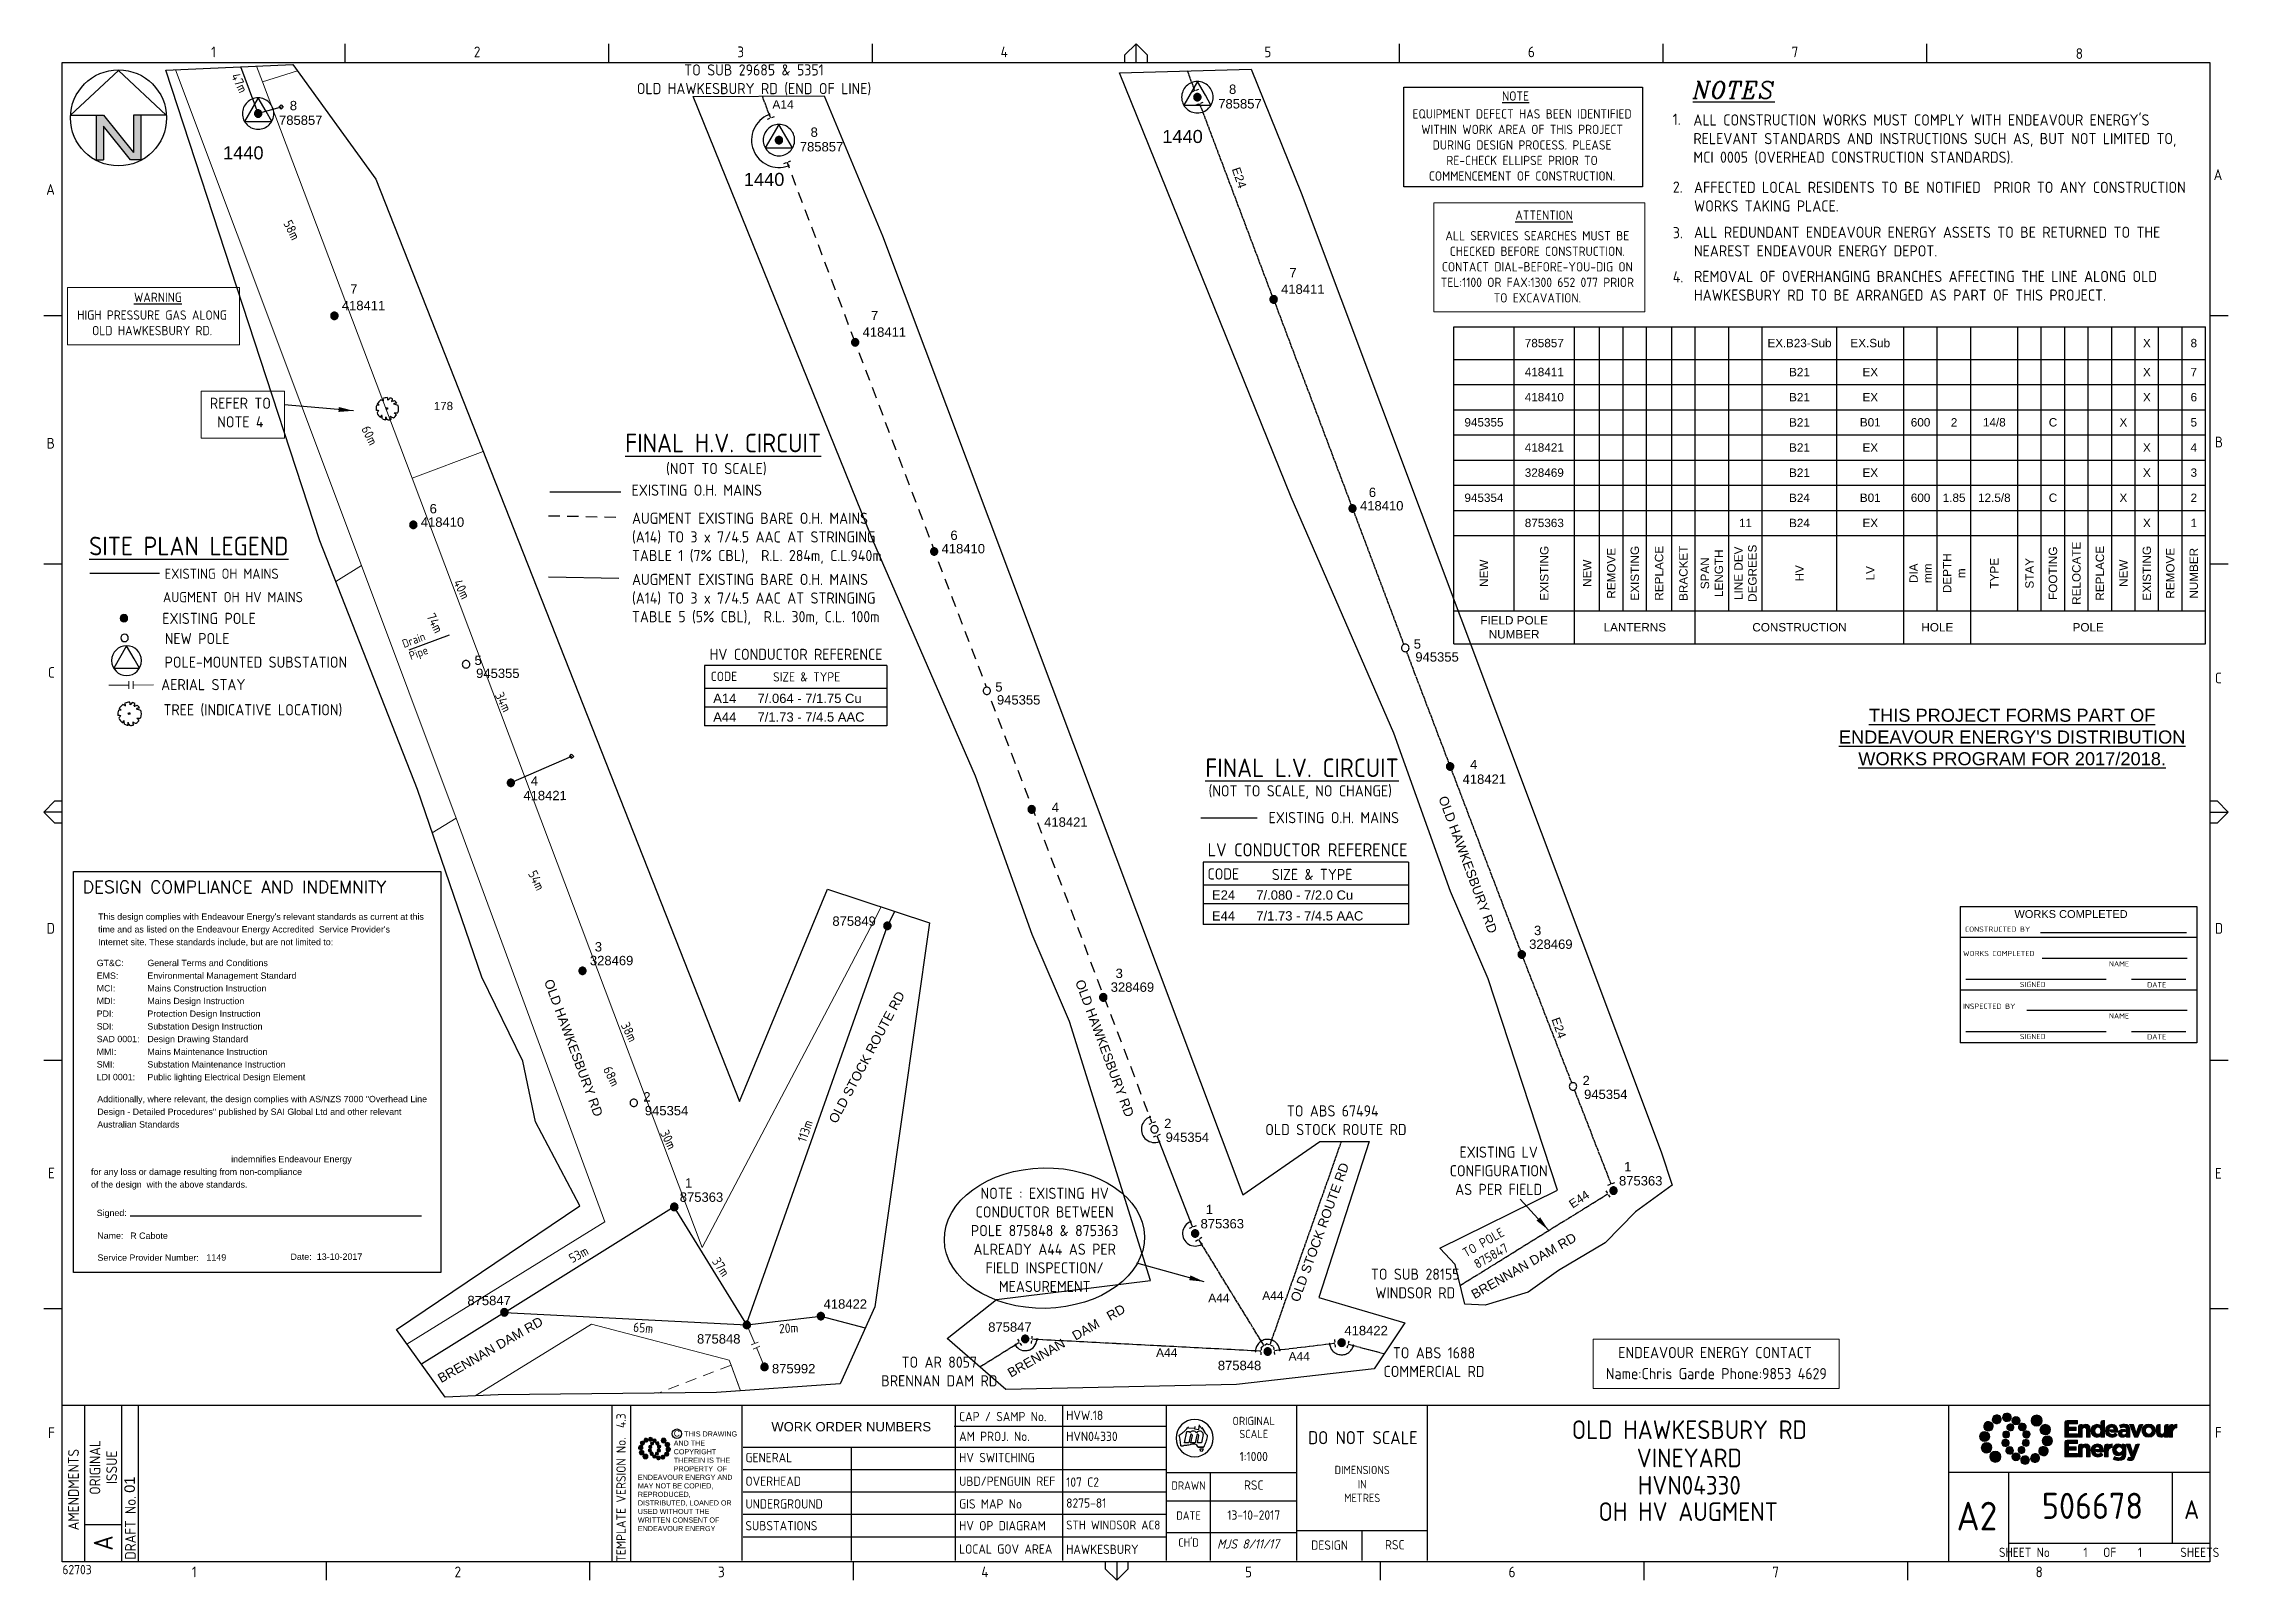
# Paper-space layout 'A2 Plan & Final Cct' of a CAD drawing. Header units: metres, sheet in millimetres. Extents: x -21 to 565, y 0 to 412.
# The model-space entities are those that its viewports show. They can reach past a viewport. Long polylines and large blocks are cut down to what shows.
import ezdxf
from ezdxf.enums import TextEntityAlignment as Align

# ---------------------------------------------------------------- set-up
doc = ezdxf.new("R2010")
doc.units = ezdxf.units.M
for name, pattern in [('Cable Exist OH', [1, 1, 0]), ('Dash', [5, 3, -2]), ('DASHED', [0.75, 0.5, -0.25]), ('IECLdasha', [5, 3, -2])]:
    doc.linetypes.add(name, pattern=pattern)
doc.layers.get('0').update_dxf_attribs({"color": 6})
for name, color, linetype, lineweight in [('Cadastre Easements_SP_EXT', 9, 'Continuous', 5), ('Cadastre Land Parcels_SP_EXT', 9, 'Continuous', 5), ('Cadastre Roads_SP_EXT', 9, 'Continuous', 5)]:
    doc.layers.add(name, color=color, linetype=linetype, lineweight=lineweight)
for name, color, linetype in [('Mains_HV_EXT', 7, 'Continuous'), ('Mains_HV_NEW', 2, 'Continuous'), ('Mains_HV_NEW_Hardwired', 2, 'Continuous'), ('Mains_LV_EXT', 7, 'Continuous'), ('Notes', 7, 'Continuous'), ('Notes_HV_MISC', 7, 'Continuous'), ('Notes_LV_MISC', 7, 'Continuous'), ('Notes_SP_MISC', 7, 'Continuous'), ('OH_Details_SP_MISC', 7, 'Continuous'), ('Services_SP_EXT', 7, 'Continuous'), ('Sub_SP_TR_HV_LV_EXT', 7, 'Continuous'), ('SupportsOH_SP_TR_HV_LV_SL_EXT', 7, 'Continuous'), ('SupportsOH_SP_TR_HV_LV_SL_NEW', 2, 'Continuous'), ('SupportsUG_SP_EXT', 7, 'Continuous')]:
    doc.layers.add(name, color=color, linetype=linetype)
doc.layers.add('Viewports', color=6, linetype='Continuous', plot=False)
doc.styles.add('ARIAL', font='arial.ttf', dxfattribs={"height": 2})
doc.styles.add('Elec', font='romand__.ttf')
doc.styles.add('iecARIAL', font='arial.ttf', dxfattribs={"height": 2})
doc.styles.add('iecISOCP', font='isocp.shx')
doc.styles.add('IECSYMBOL1', font='isocp.shx')
doc.styles.add('ieISOCP', font='isocp.shx')
doc.styles.add('POLE_LABEL', font='arial.ttf')
doc.styles.get("Standard").update_dxf_attribs({"font": 'arial.ttf'})
doc.linetypes.add('IECLCABS1', pattern='A,7,-0.5,["/",Standard,S=1.5,R=0,X=0.2,Y=-0.7],-1.8', length=9.3)
doc.dimstyles.new('OHT1', dxfattribs={"dimtxt": 2.5, "dimasz": 2, "dimexe": 1.25, "dimexo": 0.625, "dimgap": 1, "dimtad": 1, "dimjust": 1, "dimlfac": 1000, "dimtxsty": 'iecISOCP', "dimblk1": 'Straight Terminator', "dimblk2": 'NONE', "dimsah": 1, "dimcen": 0, "dimse1": 1, "dimse2": 1, "dimadec": 0, "dimazin": 0, "dimtfac": 1, "dimtmove": 0, "dimatfit": 3, "dimfxl": 1, "dimarcsym": 0})

psp = doc.layouts.new('A2 Plan & Final Cct')

# ---------------------------------------------------------------- texts
at = {"layer": 'Notes', "color": 7, "lineweight": 0, "style": 'IECSYMBOL1'}
for s, p in [('(NOT TO SCALE)', (146.03, 296.89)), ('(NOT TO SCALE, NO CHANGE)', (291.65, 210.39))]:
    psp.add_text(s, height=3, dxfattribs=at).set_placement(p)
at = {"layer": 'Notes', "color": 7, "linetype": 'DASHED', "style": 'IECSYMBOL1'}
for p in [(136.77, 291.1), (307.78, 203.2)]:
    psp.add_text('EXISTING O.H. MAINS', height=3.0001, dxfattribs=at).set_placement(p)
at = {"layer": 'Notes', "style": 'iecISOCP'}
for s, height, p in [('EXISTING OH MAINS', 2.75, (11.42, 268.79)), ('AUGMENT OH HV MAINS', 2.75, (10.99, 262.51)), ('EXISTING POLE', 3, (10.81, 256.67))]:
    psp.add_text(s, height=height, dxfattribs=at).set_placement(p)
at = {"layer": 'Notes', "lineweight": 0}
for s, p in [('A14', (158.69, 235.46)), ('7/.064 - 7/1.75 Cu', (170.58, 235.46)), ('A44', (158.69, 230.46)), ('7/1.73 - 7/4.5 AAC', (170.58, 230.46)), ('E24', (292.57, 182.67)), ('7/.080 - 7/2.0 Cu', (304.47, 182.67)), ('E44', (292.57, 177.09)), ('7/1.73 - 7/4.5 AAC', (304.47, 177.09))]:
    psp.add_text(s, height=2.5, dxfattribs=at).set_placement(p)
at = {"layer": 'Notes', "linetype": 'Continuous', "style": 'iecISOCP', "oblique": 15}
psp.add_text('MJS 8/11/17', height=2.5, rotation=0.02261, dxfattribs=at).set_placement((293.94, 8.51))
at = {"layer": 'Notes'}
for s, insert, char_height, width, attachment_point, style in [('TO SUB 29685 & 5351 \\POLD HAWKESBURY RD (END OF LINE)', (169.63, 402.73), 3, 63.9735, 5, 'iecISOCP'), ('{\\L\\C2;NOTE}', (374.06, 399.64), 2.5, 16.6647, 2, 'iecISOCP'), ('{\\Fitalic.shx;\\L\\C1;NOTES}', (421.64, 402.25), 4.5, 25.3, 1, 'iecISOCP'), ('1.', (416.26, 393.63), 3, 99.1189, 1, 'ieISOCP'), ("ALL CONSTRUCTION WORKS MUST COMPLY WITH ENDEAVOUR ENERGY'S RELEVANT STANDARDS AND INSTRUCTIONS SUCH AS, BUT NOT LIMITED TO, \\PMCI 0005 (OVERHEAD CONSTRUCTION STANDARDS).", (421.8, 393.45), 3, 141, 1, 'ieISOCP'), ('2.', (416.28, 375.44), 3, 99.1, 1, 'ieISOCP'), ('AFFECTED LOCAL RESIDENTS TO BE NOTIFIED  PRIOR TO ANY CONSTRUCTION WORKS TAKING PLACE.', (421.97, 375.37), 3, 132.9105, 1, 'iecISOCP'), ('{\\L\\C2;ATTENTION}', (381.73, 367.65), 2.5, 20.8406, 2, 'iecISOCP'), ('ALL SERVICES SEARCHES MUST BE CHECKED BEFORE CONSTRUCTION. CONTACT DIAL-BEFORE-YOU-DIG ON TEL:1100 OR FAX:1300 652 077 PRIOR TO EXCAVATION.', (379.91, 352.54), 2.5, 53, 5, 'iecISOCP'), ('3.', (416.28, 363.2), 3, 99.1, 1, 'ieISOCP'), ('ALL REDUNDANT ENDEAVOUR ENERGY ASSETS TO BE RETURNED TO THE NEAREST ENDEAVOUR ENERGY DEPOT.', (421.97, 363.31), 3, 132.9105, 1, 'iecISOCP'), ('4.', (416.28, 351.36), 3, 99.1, 1, 'ieISOCP'), ('REMOVAL OF OVERHANGING BRANCHES AFFECTING THE LINE ALONG OLD HAWKESBURY RD TO BE ARRANGED AS PART OF THIS PROJECT.', (421.97, 351.46), 3, 132.9105, 1, 'iecISOCP'), ('HIGH PRESSURE GAS ALONG OLD HAWKESBURY RD.', (8.07, 337.5), 2.5, 45.5866, 5, 'iecISOCP'), ('{\\L\\C2;WARNING}', (9.64, 345.61), 2.5, 20.8406, 2, 'iecISOCP'), ('REFER TO NOTE 4', (31.76, 313.42), 3, 22.5354, 5, 'iecISOCP'), ('NEW POLE', (11.47, 254.27), 3, 55.8266, 1, 'iecISOCP'), ('POLE-MOUNTED SUBSTATION', (11.43, 246.43), 3, 55.6403, 4, 'iecISOCP'), ('AERIAL STAY', (10.5, 240.4), 3, 37.2, 4, 'iecISOCP'), ('TREE (INDICATIVE LOCATION)', (11.12, 233.51), 3, 72.7744, 4, 'iecISOCP'), ('TO ABS 67494\\P OLD STOCK ROUTE RD', (324.99, 123.48), 3, 40.2252, 5, 'iecISOCP'), ('EXISTING LV CONFIGURATION AS PER FIELD', (369.53, 109.92), 3, 26.7099, 5, 'iecISOCP'), ('NOTE : EXISTING HV CONDUCTOR BETWEEN POLE 875848 & 875363 ALREADY A44 AS PER FIELD INSPECTION/ MEASUREMENT', (247.66, 91.36), 3, 44.8903, 5, 'iecISOCP'), ('TO SUB 28155\\PWINDSOR RD', (347.14, 79.66), 3, 29.9983, 5, 'iecISOCP'), ('TO AR 8057\\PBRENNAN DAM RD', (219.38, 56.05), 3, 40.2252, 5, 'iecISOCP'), ('TO ABS 1688 COMMERCIAL RD', (352.17, 58.56), 3, 29.9983, 5, 'iecISOCP'), ('{\\C2;ENDEAVOUR ENERGY CONTACT}', (427.62, 61.11), 3, 60.8462, 5, 'iecISOCP'), ('{\\C2;Name:Chris Garde Phone:9853 4629}', (427.96, 55.47), 3, 63.5447, 5, 'iecISOCP')]:
    psp.add_mtext(s, dxfattribs=dict(at, insert=insert, char_height=char_height, width=width, attachment_point=attachment_point, style=style))
at = {"layer": 'Notes', "color": 7, "insert": (375.81, 385.25), "char_height": 2.5, "width": 62.1161, "attachment_point": 5, "style": 'iecISOCP'}
psp.add_mtext('EQUIPMENT DEFECT HAS BEEN IDENTIFIED WITHIN WORK AREA OF THIS PROJECT DURING DESIGN PROCESS. PLEASE RE-CHECK ELLIPSE PRIOR TO COMMENCEMENT OF CONSTRUCTION.', dxfattribs=at)
at = {"layer": 'Notes', "color": 2, "char_height": 5, "attachment_point": 5, "style": 'iecISOCP'}
for s, insert in [('{\\LFINAL H.V. CIRCUIT}', (161.36, 305.24)), ('{\\LSITE PLAN LEGEND}', (17.93, 277.59)), ('{\\LFINAL L.V. CIRCUIT}', (316.75, 218.06))]:
    psp.add_mtext(s, dxfattribs=dict(at, insert=insert))
at = {"layer": 'Notes', "linetype": 'Continuous', "attachment_point": 1, "style": 'iecISOCP'}
for s, insert, char_height, width in [('AUGMENT EXISTING BARE O.H. MAINS (A14) TO 3 x 7/4.5 AAC AT STRINGING TABLE 1 (7% CBL),  R.L. 284m, C.L.940m', (136.89, 286.54), 3, 68.9952), ('AUGMENT EXISTING BARE O.H. MAINS (A14) TO 3 x 7/4.5 AAC AT STRINGING TABLE 5 (5% CBL),  R.L. 30m, C.L. 100m ', (136.89, 270.14), 3, 68.9952), ('\\pi6.4138;HV CONDUCTOR REFERENCE', (151.33, 250.03), 3, 60.2276), ('CODE', (158.03, 243.86), 2.5, 8.3788), ('SIZE & TYPE', (174.76, 243.73), 2.5, 20.3808), ('CODE', (291.37, 191.08), 3, 20.3808), ('SIZE & TYPE', (308.64, 190.95), 3, 42.3531)]:
    psp.add_mtext(s, dxfattribs=dict(at, insert=insert, char_height=char_height, width=width))
at = {"layer": 'Notes', "color": 7, "linetype": 'Continuous', "insert": (507.36, 233.93), "char_height": 3.5, "width": 101.2619, "attachment_point": 2, "style": 'iecISOCP'}
psp.add_mtext("{\\fArial|b0|i0|c0|p34;\\L\\C2;THIS PROJECT FORMS PART OF ENDEAVOUR ENERGY'S DISTRIBUTION WORKS PROGRAM FOR 2017/2018. }", dxfattribs=at)
at = {"layer": 'Notes', "insert": (318.24, 196.05), "char_height": 3.5, "attachment_point": 5, "style": 'iecISOCP'}
psp.add_mtext('LV CONDUCTOR REFERENCE', dxfattribs=at)

msp = doc.modelspace()

# ---------------------------------------------------------------- texts
at = {"layer": 'Cadastre Land Parcels_SP_EXT'}
msp.add_text('178', height=2.2, dxfattribs=at).set_placement((300303.58, 6276820.86))
msp.add_text('190', height=1.8, rotation=62.05572, dxfattribs=at).set_placement((300405.24, 6276746.98))
at = {"layer": 'Cadastre Roads_SP_EXT', "color": 1}
for s, rotation, p in [('OLD HAWKESBURY RD', 290.35664, (300333.11, 6276667.53)), ('OLD STOCK ROUTE RD', 62.05561, (300411.63, 6276629.18)), ('BRENNAN DAM RD', 29.8132, (300305.53, 6276559.67))]:
    msp.add_text(s, height=2.5, rotation=rotation, dxfattribs=at).set_placement(p)
at = {"layer": 'Mains_HV_EXT'}
for s, height, p in [('A14', 2.3, (300254.63, 6276908.86)), ('458/1', 1.8, (300415.95, 6276713.78)), ('N90', 1.8, (300416.29, 6276713.78)), ('A44', 2.3, (300386.12, 6276589.16)), ('A44', 2.3, (300371.63, 6276588.55)), ('A44', 2.3, (300357.62, 6276573.85)), ('A44', 2.3, (300393.19, 6276572.85))]:
    msp.add_text(s, height=height, dxfattribs=at).set_placement(p)
at = {"layer": 'Mains_LV_EXT'}
for s, rotation, p in [('E24', 288.94651, (300265.61, 6276881.16)), ('E24', 289.28195, (300351.42, 6276652.97)), ('E44', 33.92549, (300357.12, 6276602.1))]:
    msp.add_text(s, height=2.3, rotation=rotation, dxfattribs=at).set_placement(p)
at = {"layer": 'Notes_HV_MISC', "color": 1}
for s, rotation, p in [('OLD HAWKESBURY RD', 290.35664, (300335.88, 6276674.55)), ('OLD STOCK ROUTE RD', 69.93432, (300395.97, 6276588.39)), ('BRENNAN   DAM   RD', 29.8132, (300318.67, 6276568.25))]:
    msp.add_text(s, height=2.5, rotation=rotation, dxfattribs=at).set_placement(p)
at = {"layer": 'Notes_LV_MISC', "color": 1}
for s, rotation, p in [('OLD HAWKESBURY RD', 290.35664, (300321.06, 6276712.32)), ('BRENNAN DAM RD', 29.8132, (300330.81, 6276577.8))]:
    msp.add_text(s, height=2.5, rotation=rotation, dxfattribs=at).set_placement(p)
at = {"layer": 'Notes_LV_MISC', "insert": (300334.19, 6276591.27), "char_height": 2.5, "width": 17.7644, "attachment_point": 5, "rotation": 29.70523, "style": 'iecISOCP'}
msp.add_mtext('TO POLE 875847', dxfattribs=at)
at = {"layer": 'Notes_SP_MISC', "linetype": 'Continuous', "width": 9.6, "attachment_point": 5, "style": 'iecISOCP'}
for s, insert, char_height, rotation in [('58m', (300265.4, 6276869.17), 2.5, 296.4009), ('60m', (300286.28, 6276814.04), 2.5, 296.4009), ('40m', (300311.04, 6276772.77), 2.5, 296.4009), ('74m', (300303.83, 6276763.7), 2.5, 296.4009), ('Drain\\PPipe', (300298.91, 6276757.1), 2.2, 20.44492), ('34m', (300322.18, 6276742.49), 2.5, 296.4009), ('54m', (300331.1, 6276694.62), 2.5, 296.4009), ('38m', (300355.97, 6276653.93), 2.5, 296.4009), ('68m', (300351.22, 6276642.05), 2.5, 296.4009), ('30m', (300366.49, 6276625.05), 2.5, 296.4009), ('113m', (300403.2, 6276627.36), 2.5, 71.56437), ('53m', (300342.42, 6276594.21), 2.5, 28.38048), ('37m', (300380.61, 6276590.87), 2.5, 303.96793), ('65m', (300359.76, 6276574.53), 2.5, 355.12883), ('20m', (300398.8, 6276574.44), 2.5, 3.12405)]:
    msp.add_mtext(s, dxfattribs=dict(at, insert=insert, char_height=char_height, rotation=rotation))

# ---------------------------------------------------------------- blocks, each defined once
blk = doc.blocks.new('EE_LOGO_SMALL')
at = {"layer": 'Notes'}
h = blk.add_hatch(color=256, dxfattribs=at)
edge = h.paths.add_edge_path()
edge.add_spline(control_points=[(-8.4, 2), (-9.2, 2), (-9.8, 1.4), (-9.8, 0.7), (-9.9, -0.1), (-9.3, -0.7), (-8.6, -0.8), (-7.8, -0.8), (-7.2, -0.2), (-7.1, 0.5), (-7.1, 1.3), (-7.7, 1.9), (-8.4, 2)], knot_values=[0, 0, 0, 0, 1, 1, 1, 2, 2, 2, 3, 3, 3, 4, 4, 4, 4], degree=3, periodic=0)
h = blk.add_hatch(color=256, dxfattribs=at)
edge = h.paths.add_edge_path()
edge.add_spline(control_points=[(-6.8, 4.5), (-7.4, 4.8), (-8.2, 4.6), (-8.6, 4), (-8.9, 3.4), (-8.7, 2.6), (-8.1, 2.2), (-7.5, 1.9), (-6.7, 2.1), (-6.3, 2.7), (-6, 3.3), (-6.2, 4.1), (-6.8, 4.5)], knot_values=[0, 0, 0, 0, 1, 1, 1, 2, 2, 2, 3, 3, 3, 4, 4, 4, 4], degree=3, periodic=0)
h = blk.add_hatch(color=256, dxfattribs=at)
edge = h.paths.add_edge_path()
edge.add_spline(control_points=[(-4.2, 5.9), (-4.6, 6.5), (-5.3, 6.6), (-5.9, 6.3), (-6.4, 5.9), (-6.6, 5.1), (-6.2, 4.6), (-5.9, 4), (-5.1, 3.8), (-4.6, 4.2), (-4, 4.6), (-3.8, 5.3), (-4.2, 5.9)], knot_values=[0, 0, 0, 0, 1, 1, 1, 2, 2, 2, 3, 3, 3, 4, 4, 4, 4], degree=3, periodic=0)
h = blk.add_hatch(color=256, dxfattribs=at)
edge = h.paths.add_edge_path()
edge.add_spline(control_points=[(-1.3, 5.9), (-1.4, 6.5), (-2, 7), (-2.6, 6.9), (-3.3, 6.9), (-3.7, 6.3), (-3.7, 5.6), (-3.6, 5), (-3, 4.5), (-2.4, 4.6), (-1.7, 4.7), (-1.3, 5.2), (-1.3, 5.9)], knot_values=[0, 0, 0, 0, 1, 1, 1, 2, 2, 2, 3, 3, 3, 4, 4, 4, 4], degree=3, periodic=0)
h = blk.add_hatch(color=256, dxfattribs=at)
edge = h.paths.add_edge_path()
edge.add_spline(control_points=[(-2.5, 2.1), (-3, 2.2), (-3.5, 1.9), (-3.6, 1.3), (-3.7, 0.8), (-3.4, 0.3), (-2.9, 0.2), (-2.4, 0.1), (-1.9, 0.4), (-1.8, 0.9), (-1.7, 1.5), (-2, 2), (-2.5, 2.1)], knot_values=[0, 0, 0, 0, 1, 1, 1, 2, 2, 2, 3, 3, 3, 4, 4, 4, 4], degree=3, periodic=0)
h = blk.add_hatch(color=256, dxfattribs=at)
edge = h.paths.add_edge_path()
edge.add_spline(control_points=[(1, 4.9), (1, 4.3), (0.5, 3.8), (-0.1, 3.8), (-0.7, 3.8), (-1.2, 4.3), (-1.2, 4.9), (-1.2, 5.5), (-0.7, 6), (-0.1, 6), (0.5, 6), (1, 5.5), (1, 4.9)], knot_values=[0, 0, 0, 0, 1, 1, 1, 2, 2, 2, 3, 3, 3, 4, 4, 4, 4], degree=3, periodic=0)
edge = h.paths.add_edge_path()
edge.add_spline(control_points=[(-1.4, 4), (-1.9, 4.1), (-2.4, 3.8), (-2.5, 3.3), (-2.6, 2.7), (-2.3, 2.2), (-1.8, 2.1), (-1.3, 2), (-0.7, 2.3), (-0.6, 2.9), (-0.5, 3.4), (-0.9, 3.9), (-1.4, 4)], knot_values=[0, 0, 0, 0, 1, 1, 1, 2, 2, 2, 3, 3, 3, 4, 4, 4, 4], degree=3, periodic=0)
h = blk.add_hatch(color=256, dxfattribs=at)
edge = h.paths.add_edge_path()
edge.add_spline(control_points=[(2.3, 2.4), (2.8, 2.8), (2.8, 3.4), (2.4, 3.9), (2, 4.3), (1.4, 4.3), (0.9, 3.9), (0.5, 3.6), (0.5, 2.9), (0.9, 2.5), (1.2, 2), (1.9, 2), (2.3, 2.4)], knot_values=[0, 0, 0, 0, 1, 1, 1, 2, 2, 2, 3, 3, 3, 4, 4, 4, 4], degree=3, periodic=0)
edge = h.paths.add_edge_path()
edge.add_spline(control_points=[(1, 4.9), (1, 4.3), (0.5, 3.8), (-0.1, 3.8), (-0.7, 3.8), (-1.2, 4.3), (-1.2, 4.9), (-1.2, 5.5), (-0.7, 6), (-0.1, 6), (0.5, 6), (1, 5.5), (1, 4.9)], knot_values=[0, 0, 0, 0, 1, 1, 1, 2, 2, 2, 3, 3, 3, 4, 4, 4, 4], degree=3, periodic=0)
h = blk.add_hatch(color=256, dxfattribs=at)
edge = h.paths.add_edge_path()
edge.add_spline(control_points=[(1, 4.9), (1, 4.3), (0.5, 3.8), (-0.1, 3.8), (-0.7, 3.8), (-1.2, 4.3), (-1.2, 4.9), (-1.2, 5.5), (-0.7, 6), (-0.1, 6), (0.5, 6), (1, 5.5), (1, 4.9)], knot_values=[0, 0, 0, 0, 1, 1, 1, 2, 2, 2, 3, 3, 3, 4, 4, 4, 4], degree=3, periodic=0)
edge = h.paths.add_edge_path(flags=16)
edge.add_spline(control_points=[(1, 4.9), (1, 4.3), (0.5, 3.8), (-0.1, 3.8), (-0.7, 3.8), (-1.2, 4.3), (-1.2, 4.9), (-1.2, 5.5), (-0.7, 6), (-0.1, 6), (0.5, 6), (1, 5.5), (1, 4.9)], knot_values=[0, 0, 0, 0, 1, 1, 1, 2, 2, 2, 3, 3, 3, 4, 4, 4, 4], degree=3, periodic=0)
h = blk.add_hatch(color=256, dxfattribs=at)
edge = h.paths.add_edge_path()
edge.add_spline(control_points=[(3, 0.2), (3.5, 0.3), (3.8, 0.9), (3.7, 1.4), (3.6, 1.9), (3, 2.3), (2.5, 2.1), (1.9, 2), (1.6, 1.4), (1.8, 0.9), (1.9, 0.4), (2.5, 0.1), (3, 0.2)], knot_values=[0, 0, 0, 0, 1, 1, 1, 2, 2, 2, 3, 3, 3, 4, 4, 4, 4], degree=3, periodic=0)
h = blk.add_hatch(color=256, dxfattribs=at)
edge = h.paths.add_edge_path()
edge.add_spline(control_points=[(7, 4.9), (7, 4), (6.3, 3.4), (5.5, 3.4), (4.6, 3.4), (4, 4), (4, 4.9), (4, 5.7), (4.6, 6.4), (5.5, 6.4), (6.3, 6.4), (7, 5.7), (7, 4.9)], knot_values=[0, 0, 0, 0, 1, 1, 1, 2, 2, 2, 3, 3, 3, 4, 4, 4, 4], degree=3, periodic=0)
h = blk.add_hatch(color=256, dxfattribs=at)
edge = h.paths.add_edge_path()
edge.add_spline(control_points=[(8.4, 1.1), (9.1, 1.5), (9.4, 2.3), (9.1, 3), (8.8, 3.7), (7.9, 4.1), (7.2, 3.8), (6.5, 3.4), (6.2, 2.6), (6.5, 1.9), (6.8, 1.2), (7.7, 0.8), (8.4, 1.1)], knot_values=[0, 0, 0, 0, 1, 1, 1, 2, 2, 2, 3, 3, 3, 4, 4, 4, 4], degree=3, periodic=0)
h = blk.add_hatch(color=256, dxfattribs=at)
edge = h.paths.add_edge_path()
edge.add_spline(control_points=[(8.3, -1.9), (9, -1.9), (9.7, -1.4), (9.7, -0.6), (9.7, 0.1), (9.2, 0.8), (8.4, 0.8), (7.7, 0.8), (7, 0.3), (7, -0.5), (6.9, -1.2), (7.5, -1.9), (8.3, -1.9)], knot_values=[0, 0, 0, 0, 1, 1, 1, 2, 2, 2, 3, 3, 3, 4, 4, 4, 4], degree=3, periodic=0)
h = blk.add_hatch(color=256, dxfattribs=at)
edge = h.paths.add_edge_path()
edge.add_spline(control_points=[(-8.5, -1.1), (-9.2, -1.4), (-9.6, -2.3), (-9.3, -3), (-8.9, -3.7), (-8.1, -4), (-7.4, -3.7), (-6.7, -3.4), (-6.3, -2.5), (-6.6, -1.8), (-7, -1.1), (-7.8, -0.8), (-8.5, -1.1)], knot_values=[0, 0, 0, 0, 1, 1, 1, 2, 2, 2, 3, 3, 3, 4, 4, 4, 4], degree=3, periodic=0)
h = blk.add_hatch(color=256, dxfattribs=at)
edge = h.paths.add_edge_path()
edge.add_spline(control_points=[(-7.1, -4.8), (-7.1, -4), (-6.5, -3.3), (-5.6, -3.3), (-4.8, -3.3), (-4.1, -4), (-4.1, -4.8), (-4.1, -5.7), (-4.8, -6.3), (-5.6, -6.3), (-6.5, -6.3), (-7.1, -5.7), (-7.1, -4.8)], knot_values=[0, 0, 0, 0, 1, 1, 1, 2, 2, 2, 3, 3, 3, 4, 4, 4, 4], degree=3, periodic=0)
h = blk.add_hatch(color=256, dxfattribs=at)
edge = h.paths.add_edge_path()
edge.add_spline(control_points=[(-3.1, -0.2), (-3.7, -0.3), (-4, -0.8), (-3.8, -1.4), (-3.7, -1.9), (-3.2, -2.2), (-2.6, -2.1), (-2.1, -1.9), (-1.8, -1.4), (-1.9, -0.9), (-2.1, -0.3), (-2.6, 0), (-3.1, -0.2)], knot_values=[0, 0, 0, 0, 1, 1, 1, 2, 2, 2, 3, 3, 3, 4, 4, 4, 4], degree=3, periodic=0)
h = blk.add_hatch(color=256, dxfattribs=at)
edge = h.paths.add_edge_path()
edge.add_spline(control_points=[(-2.5, -2.3), (-2.9, -2.7), (-3, -3.4), (-2.6, -3.8), (-2.2, -4.2), (-1.5, -4.3), (-1.1, -3.9), (-0.7, -3.5), (-0.6, -2.8), (-1, -2.4), (-1.4, -2), (-2, -1.9), (-2.5, -2.3)], knot_values=[0, 0, 0, 0, 1, 1, 1, 2, 2, 2, 3, 3, 3, 4, 4, 4, 4], degree=3, periodic=0)
h = blk.add_hatch(color=256, dxfattribs=at)
edge = h.paths.add_edge_path()
edge.add_spline(control_points=[(-1.2, -4.8), (-1.2, -4.2), (-0.7, -3.7), (-0.1, -3.7), (0.5, -3.7), (1, -4.2), (1, -4.8), (1, -5.4), (0.5, -5.9), (-0.1, -5.9), (-0.7, -5.9), (-1.2, -5.4), (-1.2, -4.8)], knot_values=[0, 0, 0, 0, 1, 1, 1, 2, 2, 2, 3, 3, 3, 4, 4, 4, 4], degree=3, periodic=0)
h = blk.add_hatch(color=256, dxfattribs=at)
edge = h.paths.add_edge_path()
edge.add_spline(control_points=[(1.2, -3.9), (1.7, -4.1), (2.2, -3.7), (2.3, -3.2), (2.5, -2.7), (2.1, -2.2), (1.6, -2.1), (1.1, -2), (0.6, -2.3), (0.5, -2.8), (0.4, -3.3), (0.7, -3.8), (1.2, -3.9)], knot_values=[0, 0, 0, 0, 1, 1, 1, 2, 2, 2, 3, 3, 3, 4, 4, 4, 4], degree=3, periodic=0)
h = blk.add_hatch(color=256, dxfattribs=at)
edge = h.paths.add_edge_path()
edge.add_spline(control_points=[(1.2, -5.8), (1.3, -6.5), (1.8, -6.9), (2.5, -6.9), (3.1, -6.8), (3.6, -6.2), (3.5, -5.6), (3.4, -5), (2.9, -4.5), (2.2, -4.6), (1.6, -4.6), (1.1, -5.2), (1.2, -5.8)], knot_values=[0, 0, 0, 0, 1, 1, 1, 2, 2, 2, 3, 3, 3, 4, 4, 4, 4], degree=3, periodic=0)
h = blk.add_hatch(color=256, dxfattribs=at)
edge = h.paths.add_edge_path()
edge.add_spline(control_points=[(2.4, -2), (2.9, -2.1), (3.4, -1.8), (3.5, -1.3), (3.6, -0.8), (3.3, -0.3), (2.8, -0.2), (2.2, -0.1), (1.7, -0.4), (1.6, -0.9), (1.5, -1.4), (1.8, -1.9), (2.4, -2)], knot_values=[0, 0, 0, 0, 1, 1, 1, 2, 2, 2, 3, 3, 3, 4, 4, 4, 4], degree=3, periodic=0)
h = blk.add_hatch(color=256, dxfattribs=at)
edge = h.paths.add_edge_path()
edge.add_spline(control_points=[(4, -5.8), (4.4, -6.4), (5.2, -6.6), (5.7, -6.2), (6.3, -5.8), (6.5, -5.1), (6.1, -4.5), (5.7, -4), (5, -3.8), (4.4, -4.2), (3.8, -4.5), (3.7, -5.3), (4, -5.8)], knot_values=[0, 0, 0, 0, 1, 1, 1, 2, 2, 2, 3, 3, 3, 4, 4, 4, 4], degree=3, periodic=0)
h = blk.add_hatch(color=256, dxfattribs=at)
edge = h.paths.add_edge_path()
edge.add_spline(control_points=[(6.7, -4.4), (7.3, -4.8), (8.1, -4.6), (8.4, -4), (8.8, -3.3), (8.6, -2.6), (8, -2.2), (7.3, -1.8), (6.6, -2.1), (6.2, -2.7), (5.8, -3.3), (6, -4.1), (6.7, -4.4)], knot_values=[0, 0, 0, 0, 1, 1, 1, 2, 2, 2, 3, 3, 3, 4, 4, 4, 4], degree=3, periodic=0)
at = {"layer": 'Notes', "lineweight": 0}
for points in [[(1.8, 2.1), (1.8, 2.1)], [(-2, -2.1), (-2, -2.1)]]:
    blk.add_lwpolyline(points, dxfattribs=at)
for points in [[(-8.4, 2), (-9.2, 2), (-9.8, 1.4), (-9.8, 0.7), (-9.9, -0.1), (-9.3, -0.7), (-8.6, -0.8), (-7.8, -0.8), (-7.2, -0.2), (-7.1, 0.5), (-7.1, 1.3), (-7.7, 1.9), (-8.4, 2)], [(-6.8, 4.5), (-7.4, 4.8), (-8.2, 4.6), (-8.6, 4), (-8.9, 3.4), (-8.7, 2.6), (-8.1, 2.2), (-7.5, 1.9), (-6.7, 2.1), (-6.3, 2.7), (-6, 3.3), (-6.2, 4.1), (-6.8, 4.5)], [(-4.2, 5.9), (-4.6, 6.5), (-5.3, 6.6), (-5.9, 6.3), (-6.4, 5.9), (-6.6, 5.1), (-6.2, 4.6), (-5.9, 4), (-5.1, 3.8), (-4.6, 4.2), (-4, 4.6), (-3.8, 5.3), (-4.2, 5.9)], [(-1.3, 5.9), (-1.4, 6.5), (-2, 7), (-2.6, 6.9), (-3.3, 6.9), (-3.7, 6.3), (-3.7, 5.6), (-3.6, 5), (-3, 4.5), (-2.4, 4.6), (-1.7, 4.7), (-1.3, 5.2), (-1.3, 5.9)], [(-2.5, 2.1), (-3, 2.2), (-3.5, 1.9), (-3.6, 1.3), (-3.7, 0.8), (-3.4, 0.3), (-2.9, 0.2), (-2.4, 0.1), (-1.9, 0.4), (-1.8, 0.9), (-1.7, 1.5), (-2, 2), (-2.5, 2.1)], [(-1.4, 4), (-1.9, 4.1), (-2.4, 3.8), (-2.5, 3.3), (-2.6, 2.7), (-2.3, 2.2), (-1.8, 2.1), (-1.3, 2), (-0.7, 2.3), (-0.6, 2.9), (-0.5, 3.4), (-0.9, 3.9), (-1.4, 4)], [(1, 4.9), (1, 4.3), (0.5, 3.8), (-0.1, 3.8), (-0.7, 3.8), (-1.2, 4.3), (-1.2, 4.9), (-1.2, 5.5), (-0.7, 6), (-0.1, 6), (0.5, 6), (1, 5.5), (1, 4.9)], [(1, 4.9), (1, 4.3), (0.5, 3.8), (-0.1, 3.8), (-0.7, 3.8), (-1.2, 4.3), (-1.2, 4.9), (-1.2, 5.5), (-0.7, 6), (-0.1, 6), (0.5, 6), (1, 5.5), (1, 4.9)], [(2.3, 2.4), (2.8, 2.8), (2.8, 3.4), (2.4, 3.9), (2, 4.3), (1.4, 4.3), (0.9, 3.9), (0.5, 3.6), (0.5, 2.9), (0.9, 2.5), (1.2, 2), (1.9, 2), (2.3, 2.4)], [(3, 0.2), (3.5, 0.3), (3.8, 0.9), (3.7, 1.4), (3.6, 1.9), (3, 2.3), (2.5, 2.1), (1.9, 2), (1.6, 1.4), (1.8, 0.9), (1.9, 0.4), (2.5, 0.1), (3, 0.2)], [(7, 4.9), (7, 4), (6.3, 3.4), (5.5, 3.4), (4.6, 3.4), (4, 4), (4, 4.9), (4, 5.7), (4.6, 6.4), (5.5, 6.4), (6.3, 6.4), (7, 5.7), (7, 4.9)], [(8.4, 1.1), (9.1, 1.5), (9.4, 2.3), (9.1, 3), (8.8, 3.7), (7.9, 4.1), (7.2, 3.8), (6.5, 3.4), (6.2, 2.6), (6.5, 1.9), (6.8, 1.2), (7.7, 0.8), (8.4, 1.1)], [(8.3, -1.9), (9, -1.9), (9.7, -1.4), (9.7, -0.6), (9.7, 0.1), (9.2, 0.8), (8.4, 0.8), (7.7, 0.8), (7, 0.3), (7, -0.5), (6.9, -1.2), (7.5, -1.9), (8.3, -1.9)], [(-8.5, -1.1), (-9.2, -1.4), (-9.6, -2.3), (-9.3, -3), (-8.9, -3.7), (-8.1, -4), (-7.4, -3.7), (-6.7, -3.4), (-6.3, -2.5), (-6.6, -1.8), (-7, -1.1), (-7.8, -0.8), (-8.5, -1.1)], [(-7.1, -4.8), (-7.1, -4), (-6.5, -3.3), (-5.6, -3.3), (-4.8, -3.3), (-4.1, -4), (-4.1, -4.8), (-4.1, -5.7), (-4.8, -6.3), (-5.6, -6.3), (-6.5, -6.3), (-7.1, -5.7), (-7.1, -4.8)], [(-3.1, -0.2), (-3.7, -0.3), (-4, -0.8), (-3.8, -1.4), (-3.7, -1.9), (-3.2, -2.2), (-2.6, -2.1), (-2.1, -1.9), (-1.8, -1.4), (-1.9, -0.9), (-2.1, -0.3), (-2.6, 0), (-3.1, -0.2)], [(-2.5, -2.3), (-2.9, -2.7), (-3, -3.4), (-2.6, -3.8), (-2.2, -4.2), (-1.5, -4.3), (-1.1, -3.9), (-0.7, -3.5), (-0.6, -2.8), (-1, -2.4), (-1.4, -2), (-2, -1.9), (-2.5, -2.3)], [(-1.2, -4.8), (-1.2, -4.2), (-0.7, -3.7), (-0.1, -3.7), (0.5, -3.7), (1, -4.2), (1, -4.8), (1, -5.4), (0.5, -5.9), (-0.1, -5.9), (-0.7, -5.9), (-1.2, -5.4), (-1.2, -4.8)], [(1.2, -3.9), (1.7, -4.1), (2.2, -3.7), (2.3, -3.2), (2.5, -2.7), (2.1, -2.2), (1.6, -2.1), (1.1, -2), (0.6, -2.3), (0.5, -2.8), (0.4, -3.3), (0.7, -3.8), (1.2, -3.9)], [(1.2, -5.8), (1.3, -6.5), (1.8, -6.9), (2.5, -6.9), (3.1, -6.8), (3.6, -6.2), (3.5, -5.6), (3.4, -5), (2.9, -4.5), (2.2, -4.6), (1.6, -4.6), (1.1, -5.2), (1.2, -5.8)], [(2.4, -2), (2.9, -2.1), (3.4, -1.8), (3.5, -1.3), (3.6, -0.8), (3.3, -0.3), (2.8, -0.2), (2.2, -0.1), (1.7, -0.4), (1.6, -0.9), (1.5, -1.4), (1.8, -1.9), (2.4, -2)], [(4, -5.8), (4.4, -6.4), (5.2, -6.6), (5.7, -6.2), (6.3, -5.8), (6.5, -5.1), (6.1, -4.5), (5.7, -4), (5, -3.8), (4.4, -4.2), (3.8, -4.5), (3.7, -5.3), (4, -5.8)], [(6.7, -4.4), (7.3, -4.8), (8.1, -4.6), (8.4, -4), (8.8, -3.3), (8.6, -2.6), (8, -2.2), (7.3, -1.8), (6.6, -2.1), (6.2, -2.7), (5.8, -3.3), (6, -4.1), (6.7, -4.4)]]:
    blk.add_open_spline(points, degree=3, knots=[0, 0, 0, 0, 1, 1, 1, 2, 2, 2, 3, 3, 3, 4, 4, 4, 4], dxfattribs=at)
blk = doc.blocks.new('EE_COPYRIGHT_A2')
at = {"layer": 'Notes'}
blk.add_circle((9.53, -0.82), 1.15, dxfattribs=at)
at = {"xscale": 0.4, "yscale": 0.4, "zscale": 0.4}
blk.add_blockref('EE_LOGO_SMALL', (4.09, -4.46), dxfattribs=at)
at = {"layer": 'Notes', "insert": (0, 0), "char_height": 1.25, "width": 24.1208, "attachment_point": 1, "style": 'ARIAL'}
blk.add_mtext('\\pt8.75;               ^I{\\H1.2x;C } THIS DRAWING\\P\\pi-8.75,l8.75,t8.75,20;       ^IAND THE ^I\\P\\pi0,t8.75;COPYRIGHT\\P\\pi-8.75,t1.25,8.75;^I^ITHEREIN IS THE PROPERTY  OF \\P\\pi0,l0,t1.25;ENDEAVOUR ENERGY AND MAY NOT BE COPIED, REPRODUCED, DISTRIBUTED, LOANED OR USED WITHOUT THE WRITTEN CONSENT OF ENDEAVOUR ENERGY', dxfattribs=at)
blk = doc.blocks.new('EE_LOGO')
h = blk.add_hatch(color=7)
edge = h.paths.add_edge_path()
edge.add_spline(control_points=[(-21.12, 5.87), (-21.48, 6.44), (-22.24, 6.61), (-22.81, 6.24), (-23.37, 5.88), (-23.54, 5.12), (-23.17, 4.55), (-22.81, 3.98), (-22.05, 3.82), (-21.48, 4.19), (-20.92, 4.55), (-20.75, 5.31), (-21.12, 5.87)], knot_values=[0, 0, 0, 0, 1, 1, 1, 2, 2, 2, 3, 3, 3, 4, 4, 4, 4], degree=3, periodic=0)
h = blk.add_hatch(color=7)
edge = h.paths.add_edge_path()
edge.add_spline(control_points=[(-18.27, 5.87), (-18.34, 6.5), (-18.91, 6.97), (-19.54, 6.9), (-20.18, 6.84), (-20.65, 6.27), (-20.58, 5.63), (-20.52, 4.99), (-19.95, 4.53), (-19.31, 4.59), (-18.67, 4.66), (-18.21, 5.23), (-18.27, 5.87)], knot_values=[0, 0, 0, 0, 1, 1, 1, 2, 2, 2, 3, 3, 3, 4, 4, 4, 4], degree=3, periodic=0)
h = blk.add_hatch(color=7)
edge = h.paths.add_edge_path()
edge.add_spline(control_points=[(-15.91, 4.86), (-15.91, 4.26), (-16.4, 3.77), (-17, 3.77), (-17.6, 3.77), (-18.08, 4.26), (-18.08, 4.86), (-18.08, 5.46), (-17.6, 5.95), (-17, 5.95), (-16.4, 5.95), (-15.91, 5.46), (-15.91, 4.86)], knot_values=[0, 0, 0, 0, 1, 1, 1, 2, 2, 2, 3, 3, 3, 4, 4, 4, 4], degree=3, periodic=0)
edge = h.paths.add_edge_path()
edge.add_spline(control_points=[(-18.29, 3.97), (-18.8, 4.08), (-19.3, 3.76), (-19.41, 3.25), (-19.52, 2.74), (-19.2, 2.23), (-18.69, 2.12), (-18.18, 2.01), (-17.67, 2.33), (-17.56, 2.84), (-17.45, 3.35), (-17.78, 3.86), (-18.29, 3.97)], knot_values=[0, 0, 0, 0, 1, 1, 1, 2, 2, 2, 3, 3, 3, 4, 4, 4, 4], degree=3, periodic=0)
h = blk.add_hatch(color=7)
edge = h.paths.add_edge_path()
edge.add_spline(control_points=[(-14.59, 2.36), (-14.16, 2.75), (-14.12, 3.41), (-14.51, 3.84), (-14.89, 4.27), (-15.55, 4.31), (-15.99, 3.93), (-16.42, 3.54), (-16.46, 2.88), (-16.07, 2.45), (-15.69, 2.01), (-15.02, 1.98), (-14.59, 2.36)], knot_values=[0, 0, 0, 0, 1, 1, 1, 2, 2, 2, 3, 3, 3, 4, 4, 4, 4], degree=3, periodic=0)
edge = h.paths.add_edge_path()
edge.add_spline(control_points=[(-15.91, 4.86), (-15.91, 4.26), (-16.4, 3.77), (-17, 3.77), (-17.6, 3.77), (-18.08, 4.26), (-18.08, 4.86), (-18.08, 5.46), (-17.6, 5.95), (-17, 5.95), (-16.4, 5.95), (-15.91, 5.46), (-15.91, 4.86)], knot_values=[0, 0, 0, 0, 1, 1, 1, 2, 2, 2, 3, 3, 3, 4, 4, 4, 4], degree=3, periodic=0)
h = blk.add_hatch(color=7)
edge = h.paths.add_edge_path()
edge.add_spline(control_points=[(-15.91, 4.86), (-15.91, 4.26), (-16.4, 3.77), (-17, 3.77), (-17.6, 3.77), (-18.08, 4.26), (-18.08, 4.86), (-18.08, 5.46), (-17.6, 5.95), (-17, 5.95), (-16.4, 5.95), (-15.91, 5.46), (-15.91, 4.86)], knot_values=[0, 0, 0, 0, 1, 1, 1, 2, 2, 2, 3, 3, 3, 4, 4, 4, 4], degree=3, periodic=0)
edge = h.paths.add_edge_path(flags=16)
edge.add_spline(control_points=[(-15.91, 4.86), (-15.91, 4.26), (-16.4, 3.77), (-17, 3.77), (-17.6, 3.77), (-18.08, 4.26), (-18.08, 4.86), (-18.08, 5.46), (-17.6, 5.95), (-17, 5.95), (-16.4, 5.95), (-15.91, 5.46), (-15.91, 4.86)], knot_values=[0, 0, 0, 0, 1, 1, 1, 2, 2, 2, 3, 3, 3, 4, 4, 4, 4], degree=3, periodic=0)
h = blk.add_hatch(color=7)
edge = h.paths.add_edge_path()
edge.add_spline(control_points=[(-9.93, 4.86), (-9.93, 4.03), (-10.61, 3.35), (-11.44, 3.35), (-12.28, 3.35), (-12.95, 4.03), (-12.95, 4.86), (-12.95, 5.69), (-12.28, 6.37), (-11.44, 6.37), (-10.61, 6.37), (-9.93, 5.69), (-9.93, 4.86)], knot_values=[0, 0, 0, 0, 1, 1, 1, 2, 2, 2, 3, 3, 3, 4, 4, 4, 4], degree=3, periodic=0)
h = blk.add_hatch(color=7)
edge = h.paths.add_edge_path()
edge.add_spline(control_points=[(-25.34, 1.94), (-26.08, 1.98), (-26.72, 1.41), (-26.77, 0.66), (-26.81, -0.09), (-26.24, -0.72), (-25.49, -0.77), (-24.74, -0.81), (-24.1, -0.24), (-24.06, 0.51), (-24.02, 1.25), (-24.59, 1.89), (-25.34, 1.94)], knot_values=[0, 0, 0, 0, 1, 1, 1, 2, 2, 2, 3, 3, 3, 4, 4, 4, 4], degree=3, periodic=0)
h = blk.add_hatch(color=7)
edge = h.paths.add_edge_path()
edge.add_spline(control_points=[(-23.73, 4.46), (-24.34, 4.81), (-25.13, 4.61), (-25.49, 3.99), (-25.85, 3.38), (-25.64, 2.59), (-25.03, 2.23), (-24.41, 1.87), (-23.63, 2.08), (-23.27, 2.69), (-22.91, 3.31), (-23.12, 4.1), (-23.73, 4.46)], knot_values=[0, 0, 0, 0, 1, 1, 1, 2, 2, 2, 3, 3, 3, 4, 4, 4, 4], degree=3, periodic=0)
h = blk.add_hatch(color=7)
edge = h.paths.add_edge_path()
edge.add_spline(control_points=[(-19.43, 2.06), (-19.94, 2.17), (-20.44, 1.84), (-20.55, 1.33), (-20.66, 0.82), (-20.34, 0.32), (-19.83, 0.21), (-19.32, 0.1), (-18.81, 0.42), (-18.71, 0.93), (-18.59, 1.44), (-18.92, 1.95), (-19.43, 2.06)], knot_values=[0, 0, 0, 0, 1, 1, 1, 2, 2, 2, 3, 3, 3, 4, 4, 4, 4], degree=3, periodic=0)
h = blk.add_hatch(color=7)
edge = h.paths.add_edge_path()
edge.add_spline(control_points=[(-13.94, 0.18), (-13.41, 0.32), (-13.09, 0.87), (-13.23, 1.4), (-13.37, 1.93), (-13.92, 2.25), (-14.45, 2.11), (-14.98, 1.97), (-15.3, 1.42), (-15.16, 0.89), (-15.02, 0.36), (-14.47, 0.04), (-13.94, 0.18)], knot_values=[0, 0, 0, 0, 1, 1, 1, 2, 2, 2, 3, 3, 3, 4, 4, 4, 4], degree=3, periodic=0)
h = blk.add_hatch(color=7)
edge = h.paths.add_edge_path()
edge.add_spline(control_points=[(-8.55, 1.13), (-7.83, 1.45), (-7.5, 2.29), (-7.82, 3.01), (-8.14, 3.73), (-8.98, 4.06), (-9.7, 3.74), (-10.42, 3.42), (-10.75, 2.58), (-10.43, 1.86), (-10.11, 1.14), (-9.27, 0.81), (-8.55, 1.13)], knot_values=[0, 0, 0, 0, 1, 1, 1, 2, 2, 2, 3, 3, 3, 4, 4, 4, 4], degree=3, periodic=0)
h = blk.add_hatch(color=7)
edge = h.paths.add_edge_path()
edge.add_spline(control_points=[(-8.66, -1.92), (-7.91, -1.96), (-7.27, -1.39), (-7.23, -0.64), (-7.19, 0.1), (-7.76, 0.74), (-8.51, 0.78), (-9.25, 0.83), (-9.89, 0.26), (-9.94, -0.49), (-9.98, -1.24), (-9.41, -1.88), (-8.66, -1.92)], knot_values=[0, 0, 0, 0, 1, 1, 1, 2, 2, 2, 3, 3, 3, 4, 4, 4, 4], degree=3, periodic=0)
h = blk.add_hatch(color=7)
edge = h.paths.add_edge_path()
edge.add_spline(control_points=[(-3.85, 0.44), (-3.85, 0.44), (-3.85, 4.25), (-3.85, 4.3), (-3.85, 4.35), (-3.85, 4.86), (-3.29, 4.86), (-2.74, 4.86), (-0.49, 4.86), (-0.49, 4.86), (-0.49, 4.86), (-0.49, 4), (-0.49, 4), (-0.49, 4), (-2.89, 4), (-2.89, 4), (-2.89, 4), (-2.89, 3.1), (-2.89, 3.1), (-2.89, 3.1), (-0.8, 3.1), (-0.8, 3.1), (-0.8, 3.1), (-0.8, 2.23), (-0.8, 2.23), (-0.8, 2.23), (-2.89, 2.23), (-2.89, 2.23), (-2.89, 2.23), (-2.89, 1.31), (-2.89, 1.31), (-2.89, 1.31), (-0.49, 1.31), (-0.49, 1.31), (-0.49, 1.31), (-0.49, 0.44), (-0.49, 0.44), (-0.49, 0.44), (-3.85, 0.44), (-3.85, 0.44)], knot_values=[0, 0, 0, 0, 1, 1, 1, 2, 2, 2, 3, 3, 3, 4, 4, 4, 5, 5, 5, 6, 6, 6, 7, 7, 7, 8, 8, 8, 9, 9, 9, 10, 10, 10, 11, 11, 11, 12, 12, 12, 13, 13, 13, 13], degree=3, periodic=0)
h = blk.add_hatch(color=7)
edge = h.paths.add_edge_path()
edge.add_spline(control_points=[(1.94, 0.44), (1.94, 0.44), (1.94, 2.33), (1.94, 2.33), (1.94, 2.78), (1.73, 3.02), (1.36, 3.02), (1, 3.02), (0.76, 2.78), (0.76, 2.33), (0.76, 2.33), (0.76, 0.44), (0.76, 0.44), (0.76, 0.44), (-0.2, 0.44), (-0.2, 0.44), (-0.2, 0.44), (-0.2, 3.21), (-0.2, 3.27), (-0.2, 3.33), (-0.2, 3.82), (0.36, 3.82), (0.76, 3.82), (0.76, 3.82), (0.76, 3.82), (0.76, 3.82), (0.76, 3.35), (0.76, 3.35), (0.98, 3.63), (1.27, 3.89), (1.75, 3.89), (2.48, 3.89), (2.9, 3.41), (2.9, 2.63), (2.9, 2.63), (2.9, 0.44), (2.9, 0.44), (2.9, 0.44), (1.94, 0.44), (1.94, 0.44)], knot_values=[0, 0, 0, 0, 1, 1, 1, 2, 2, 2, 3, 3, 3, 4, 4, 4, 5, 5, 5, 6, 6, 6, 7, 7, 7, 8, 8, 8, 9, 9, 9, 10, 10, 10, 11, 11, 11, 12, 12, 12, 13, 13, 13, 13], degree=3, periodic=0)
h = blk.add_hatch(color=7)
edge = h.paths.add_edge_path(flags=16)
edge.add_spline(control_points=[(5.8, 2.13), (5.8, 2.69), (5.43, 3.07), (4.98, 3.07), (4.53, 3.07), (4.15, 2.7), (4.15, 2.13), (4.15, 2.13), (4.15, 2.12), (4.15, 2.12), (4.15, 1.56), (4.53, 1.19), (4.98, 1.19), (5.43, 1.19), (5.8, 1.56), (5.8, 2.12), (5.8, 2.12), (5.8, 2.13), (5.8, 2.13)], knot_values=[0, 0, 0, 0, 1, 1, 1, 2, 2, 2, 3, 3, 3, 4, 4, 4, 5, 5, 5, 6, 6, 6, 6], degree=3, periodic=0)
edge = h.paths.add_edge_path()
edge.add_spline(control_points=[(5.79, 0.44), (5.79, 0.44), (5.79, 0.92), (5.79, 0.92), (5.55, 0.6), (5.23, 0.37), (4.73, 0.37), (3.94, 0.37), (3.19, 0.99), (3.19, 2.12), (3.19, 2.12), (3.19, 2.13), (3.19, 2.13), (3.19, 3.26), (3.93, 3.88), (4.73, 3.88), (5.24, 3.88), (5.56, 3.65), (5.79, 3.38), (5.79, 3.38), (5.79, 4.27), (5.79, 4.3), (5.79, 4.34), (5.79, 4.86), (6.34, 4.86), (6.73, 4.86), (6.75, 4.86), (6.75, 4.86), (6.75, 4.86), (6.75, 0.44), (6.75, 0.44), (6.75, 0.44), (5.79, 0.44), (5.79, 0.44)], knot_values=[0, 0, 0, 0, 1, 1, 1, 2, 2, 2, 3, 3, 3, 4, 4, 4, 5, 5, 5, 6, 6, 6, 7, 7, 7, 8, 8, 8, 9, 9, 9, 10, 10, 10, 11, 11, 11, 11], degree=3, periodic=0)
h = blk.add_hatch(color=7)
edge = h.paths.add_edge_path()
edge.add_spline(control_points=[(8.69, 3.89), (7.7, 3.89), (7.01, 3.09), (7.01, 2.13), (7.01, 2.13), (7.01, 2.12), (7.01, 2.12), (7.01, 1.08), (7.77, 0.37), (8.78, 0.37), (9.39, 0.37), (9.85, 0.61), (10.16, 1), (10.16, 1), (9.62, 1.48), (9.62, 1.48), (9.35, 1.24), (9.12, 1.14), (8.79, 1.14), (8.33, 1.13), (8, 1.49), (7.95, 1.86), (7.91, 2.18), (7.93, 2.29), (7.95, 2.43), (8.02, 2.85), (8.29, 3.12), (8.69, 3.12), (9.09, 3.12), (9.34, 2.83), (9.4, 2.4), (9.4, 2.4), (8.14, 2.4), (8.14, 2.4), (8.14, 2.4), (8.12, 1.8), (8.64, 1.8), (9.17, 1.8), (10.32, 1.8), (10.32, 1.8), (10.33, 1.89), (10.34, 1.95), (10.34, 2.04), (10.34, 2.04), (10.34, 2.05), (10.34, 2.05), (10.34, 3.01), (9.82, 3.89), (8.69, 3.89)], knot_values=[0, 0, 0, 0, 1, 1, 1, 2, 2, 2, 3, 3, 3, 4, 4, 4, 5, 5, 5, 6, 6, 6, 7, 7, 7, 8, 8, 8, 9, 9, 9, 10, 10, 10, 11, 11, 11, 12, 12, 12, 13, 13, 13, 14, 14, 14, 15, 15, 15, 16, 16, 16, 16], degree=3, periodic=0)
h = blk.add_hatch(color=7)
edge = h.paths.add_edge_path(flags=16)
edge.add_spline(control_points=[(12.69, 1.8), (12.53, 1.88), (12.31, 1.93), (12.08, 1.93), (11.67, 1.93), (11.42, 1.77), (11.42, 1.46), (11.42, 1.46), (11.42, 1.45), (11.42, 1.45), (11.42, 1.19), (11.63, 1.04), (11.94, 1.04), (12.39, 1.04), (12.69, 1.29), (12.69, 1.63), (12.69, 1.63), (12.69, 1.8), (12.69, 1.8)], knot_values=[0, 0, 0, 0, 1, 1, 1, 2, 2, 2, 3, 3, 3, 4, 4, 4, 5, 5, 5, 6, 6, 6, 6], degree=3, periodic=0)
edge = h.paths.add_edge_path()
edge.add_spline(control_points=[(12.67, 0.44), (12.67, 0.44), (12.67, 0.81), (12.67, 0.81), (12.44, 0.55), (12.12, 0.38), (11.65, 0.38), (11.01, 0.38), (10.49, 0.74), (10.49, 1.41), (10.49, 1.41), (10.49, 1.42), (10.49, 1.42), (10.49, 2.16), (11.05, 2.5), (11.85, 2.5), (12.19, 2.5), (12.44, 2.45), (12.68, 2.37), (12.68, 2.37), (12.68, 2.42), (12.68, 2.42), (12.68, 2.82), (12.43, 3.07), (11.95, 3.07), (11.59, 3.07), (11.33, 3), (11.02, 2.89), (11.02, 2.89), (10.78, 3.62), (10.78, 3.62), (11.15, 3.78), (11.52, 3.89), (12.09, 3.89), (13.14, 3.89), (13.6, 3.35), (13.6, 2.43), (13.6, 2.43), (13.6, 0.44), (13.6, 0.44), (13.6, 0.44), (12.67, 0.44), (12.67, 0.44)], knot_values=[0, 0, 0, 0, 1, 1, 1, 2, 2, 2, 3, 3, 3, 4, 4, 4, 5, 5, 5, 6, 6, 6, 7, 7, 7, 8, 8, 8, 9, 9, 9, 10, 10, 10, 11, 11, 11, 12, 12, 12, 13, 13, 13, 14, 14, 14, 14], degree=3, periodic=0)
h = blk.add_hatch(color=7)
edge = h.paths.add_edge_path()
edge.add_spline(control_points=[(15.71, 0.44), (15.71, 0.44), (14.84, 0.44), (14.84, 0.44), (14.84, 0.44), (13.51, 3.83), (13.51, 3.83), (13.51, 3.83), (14.53, 3.83), (14.53, 3.83), (14.53, 3.83), (15.28, 1.58), (15.28, 1.58), (15.28, 1.58), (15.86, 3.3), (15.86, 3.3), (15.86, 3.3), (16.02, 3.83), (16.4, 3.83), (16.78, 3.83), (17.04, 3.83), (17.04, 3.83), (17.04, 3.83), (15.71, 0.44), (15.71, 0.44)], knot_values=[0, 0, 0, 0, 1, 1, 1, 2, 2, 2, 3, 3, 3, 4, 4, 4, 5, 5, 5, 6, 6, 6, 7, 7, 7, 8, 8, 8, 8], degree=3, periodic=0)
h = blk.add_hatch(color=7)
edge = h.paths.add_edge_path(flags=16)
edge.add_spline(control_points=[(19.52, 2.16), (19.52, 2.66), (19.16, 3.09), (18.63, 3.09), (18.08, 3.09), (17.75, 2.67), (17.75, 2.17), (17.75, 2.17), (17.75, 2.16), (17.75, 2.16), (17.75, 1.66), (18.11, 1.22), (18.64, 1.22), (19.19, 1.22), (19.52, 1.65), (19.52, 2.15), (19.52, 2.15), (19.52, 2.16), (19.52, 2.16)], knot_values=[0, 0, 0, 0, 1, 1, 1, 2, 2, 2, 3, 3, 3, 4, 4, 4, 5, 5, 5, 6, 6, 6, 6], degree=3, periodic=0)
edge = h.paths.add_edge_path()
edge.add_spline(control_points=[(18.63, 0.4), (17.58, 0.4), (16.8, 1.17), (16.8, 2.15), (16.8, 2.15), (16.8, 2.16), (16.8, 2.16), (16.8, 3.13), (17.59, 3.92), (18.64, 3.92), (19.69, 3.92), (20.46, 3.14), (20.46, 2.17), (20.46, 2.17), (20.46, 2.16), (20.46, 2.16), (20.46, 1.19), (19.68, 0.4), (18.63, 0.4)], knot_values=[0, 0, 0, 0, 1, 1, 1, 2, 2, 2, 3, 3, 3, 4, 4, 4, 5, 5, 5, 6, 6, 6, 6], degree=3, periodic=0)
h = blk.add_hatch(color=7)
edge = h.paths.add_edge_path()
edge.add_spline(control_points=[(22.86, 0.44), (22.86, 0.44), (22.86, 0.92), (22.86, 0.92), (22.64, 0.64), (22.36, 0.38), (21.87, 0.38), (21.15, 0.38), (20.72, 0.86), (20.72, 1.63), (20.72, 1.63), (20.72, 3.22), (20.72, 3.27), (20.72, 3.32), (20.72, 3.82), (21.28, 3.82), (21.68, 3.82), (21.68, 3.82), (21.68, 3.82), (21.68, 3.82), (21.68, 1.94), (21.68, 1.94), (21.68, 1.48), (21.9, 1.25), (22.26, 1.25), (22.63, 1.25), (22.86, 1.48), (22.86, 1.94), (22.86, 1.94), (22.86, 3.2), (22.86, 3.27), (22.86, 3.34), (22.87, 3.82), (23.42, 3.82), (23.82, 3.82), (23.82, 3.82), (23.82, 3.82), (23.82, 3.82), (23.82, 0.44), (23.82, 0.44), (23.82, 0.44), (22.86, 0.44), (22.86, 0.44)], knot_values=[0, 0, 0, 0, 1, 1, 1, 2, 2, 2, 3, 3, 3, 4, 4, 4, 5, 5, 5, 6, 6, 6, 7, 7, 7, 8, 8, 8, 9, 9, 9, 10, 10, 10, 11, 11, 11, 12, 12, 12, 13, 13, 13, 14, 14, 14, 14], degree=3, periodic=0)
h = blk.add_hatch(color=7)
edge = h.paths.add_edge_path()
edge.add_spline(control_points=[(26.09, 2.88), (25.46, 2.88), (25.06, 2.5), (25.06, 1.69), (25.06, 1.69), (25.06, 0.44), (25.06, 0.44), (25.06, 0.44), (24.1, 0.44), (24.1, 0.44), (24.1, 0.44), (24.1, 3.24), (24.1, 3.27), (24.1, 3.3), (24.1, 3.83), (24.66, 3.83), (25.22, 3.83), (25.06, 3.83), (25.06, 3.83), (25.06, 3.83), (25.06, 3.14), (25.06, 3.14), (25.26, 3.61), (25.58, 3.91), (26.14, 3.89), (26.14, 3.89), (26.14, 2.88), (26.14, 2.88), (26.14, 2.88), (26.09, 2.88), (26.09, 2.88)], knot_values=[0, 0, 0, 0, 1, 1, 1, 2, 2, 2, 3, 3, 3, 4, 4, 4, 5, 5, 5, 6, 6, 6, 7, 7, 7, 8, 8, 8, 9, 9, 9, 10, 10, 10, 10], degree=3, periodic=0)
h = blk.add_hatch(color=7)
edge = h.paths.add_edge_path()
edge.add_spline(control_points=[(-25.45, -1.11), (-26.17, -1.43), (-26.5, -2.27), (-26.18, -2.99), (-25.86, -3.71), (-25.02, -4.04), (-24.3, -3.72), (-23.58, -3.4), (-23.25, -2.56), (-23.57, -1.84), (-23.88, -1.12), (-24.72, -0.79), (-25.45, -1.11)], knot_values=[0, 0, 0, 0, 1, 1, 1, 2, 2, 2, 3, 3, 3, 4, 4, 4, 4], degree=3, periodic=0)
h = blk.add_hatch(color=7)
edge = h.paths.add_edge_path()
edge.add_spline(control_points=[(-24.06, -4.84), (-24.06, -4.01), (-23.39, -3.33), (-22.55, -3.33), (-21.72, -3.33), (-21.04, -4.01), (-21.04, -4.84), (-21.04, -5.68), (-21.72, -6.35), (-22.55, -6.35), (-23.39, -6.35), (-24.06, -5.68), (-24.06, -4.84)], knot_values=[0, 0, 0, 0, 1, 1, 1, 2, 2, 2, 3, 3, 3, 4, 4, 4, 4], degree=3, periodic=0)
h = blk.add_hatch(color=7)
edge = h.paths.add_edge_path()
edge.add_spline(control_points=[(-20.06, -0.16), (-20.59, -0.3), (-20.9, -0.85), (-20.76, -1.38), (-20.63, -1.91), (-20.08, -2.23), (-19.55, -2.09), (-19.02, -1.95), (-18.7, -1.4), (-18.84, -0.87), (-18.98, -0.34), (-19.52, -0.02), (-20.06, -0.16)], knot_values=[0, 0, 0, 0, 1, 1, 1, 2, 2, 2, 3, 3, 3, 4, 4, 4, 4], degree=3, periodic=0)
h = blk.add_hatch(color=7)
edge = h.paths.add_edge_path()
edge.add_spline(control_points=[(-19.41, -2.34), (-19.84, -2.73), (-19.88, -3.39), (-19.49, -3.82), (-19.1, -4.26), (-18.44, -4.29), (-18.01, -3.91), (-17.58, -3.52), (-17.54, -2.86), (-17.93, -2.43), (-18.31, -2), (-18.97, -1.96), (-19.41, -2.34)], knot_values=[0, 0, 0, 0, 1, 1, 1, 2, 2, 2, 3, 3, 3, 4, 4, 4, 4], degree=3, periodic=0)
h = blk.add_hatch(color=7)
edge = h.paths.add_edge_path()
edge.add_spline(control_points=[(-18.08, -4.84), (-18.08, -4.24), (-17.6, -3.76), (-17, -3.76), (-16.4, -3.76), (-15.91, -4.24), (-15.91, -4.84), (-15.91, -5.44), (-16.4, -5.93), (-17, -5.93), (-17.6, -5.93), (-18.08, -5.44), (-18.08, -4.84)], knot_values=[0, 0, 0, 0, 1, 1, 1, 2, 2, 2, 3, 3, 3, 4, 4, 4, 4], degree=3, periodic=0)
h = blk.add_hatch(color=7)
edge = h.paths.add_edge_path()
edge.add_spline(control_points=[(-15.71, -3.95), (-15.2, -4.06), (-14.69, -3.74), (-14.58, -3.23), (-14.47, -2.72), (-14.8, -2.21), (-15.31, -2.1), (-15.82, -1.99), (-16.32, -2.32), (-16.43, -2.83), (-16.54, -3.34), (-16.22, -3.84), (-15.71, -3.95)], knot_values=[0, 0, 0, 0, 1, 1, 1, 2, 2, 2, 3, 3, 3, 4, 4, 4, 4], degree=3, periodic=0)
h = blk.add_hatch(color=7)
edge = h.paths.add_edge_path()
edge.add_spline(control_points=[(-15.72, -5.85), (-15.66, -6.49), (-15.09, -6.95), (-14.45, -6.89), (-13.81, -6.82), (-13.35, -6.25), (-13.41, -5.62), (-13.48, -4.98), (-14.05, -4.51), (-14.68, -4.58), (-15.33, -4.64), (-15.79, -5.21), (-15.72, -5.85)], knot_values=[0, 0, 0, 0, 1, 1, 1, 2, 2, 2, 3, 3, 3, 4, 4, 4, 4], degree=3, periodic=0)
h = blk.add_hatch(color=7)
edge = h.paths.add_edge_path()
edge.add_spline(control_points=[(-14.57, -2.04), (-14.06, -2.15), (-13.55, -1.83), (-13.44, -1.32), (-13.33, -0.81), (-13.66, -0.3), (-14.17, -0.19), (-14.68, -0.08), (-15.18, -0.4), (-15.29, -0.92), (-15.4, -1.43), (-15.08, -1.93), (-14.57, -2.04)], knot_values=[0, 0, 0, 0, 1, 1, 1, 2, 2, 2, 3, 3, 3, 4, 4, 4, 4], degree=3, periodic=0)
h = blk.add_hatch(color=7)
edge = h.paths.add_edge_path()
edge.add_spline(control_points=[(-12.88, -5.86), (-12.52, -6.43), (-11.76, -6.59), (-11.19, -6.23), (-10.62, -5.86), (-10.46, -5.1), (-10.82, -4.53), (-11.19, -3.97), (-11.95, -3.8), (-12.51, -4.17), (-13.08, -4.53), (-13.25, -5.29), (-12.88, -5.86)], knot_values=[0, 0, 0, 0, 1, 1, 1, 2, 2, 2, 3, 3, 3, 4, 4, 4, 4], degree=3, periodic=0)
h = blk.add_hatch(color=7)
edge = h.paths.add_edge_path()
edge.add_spline(control_points=[(-10.27, -4.44), (-9.65, -4.79), (-8.86, -4.59), (-8.51, -3.97), (-8.15, -3.36), (-8.36, -2.57), (-8.97, -2.22), (-9.58, -1.86), (-10.37, -2.06), (-10.73, -2.68), (-11.09, -3.29), (-10.88, -4.08), (-10.27, -4.44)], knot_values=[0, 0, 0, 0, 1, 1, 1, 2, 2, 2, 3, 3, 3, 4, 4, 4, 4], degree=3, periodic=0)
h = blk.add_hatch(color=7)
edge = h.paths.add_edge_path()
edge.add_spline(control_points=[(-3.85, -4.84), (-3.85, -4.84), (-3.85, -1.03), (-3.85, -0.98), (-3.85, -0.94), (-3.85, -0.42), (-3.29, -0.42), (-2.74, -0.42), (-0.49, -0.42), (-0.49, -0.42), (-0.49, -0.42), (-0.49, -1.29), (-0.49, -1.29), (-0.49, -1.29), (-2.89, -1.29), (-2.89, -1.29), (-2.89, -1.29), (-2.89, -2.19), (-2.89, -2.19), (-2.89, -2.19), (-0.8, -2.19), (-0.8, -2.19), (-0.8, -2.19), (-0.8, -3.05), (-0.8, -3.05), (-0.8, -3.05), (-2.89, -3.05), (-2.89, -3.05), (-2.89, -3.05), (-2.89, -3.98), (-2.89, -3.98), (-2.89, -3.98), (-0.49, -3.98), (-0.49, -3.98), (-0.49, -3.98), (-0.49, -4.84), (-0.49, -4.84), (-0.49, -4.84), (-3.85, -4.84), (-3.85, -4.84)], knot_values=[0, 0, 0, 0, 1, 1, 1, 2, 2, 2, 3, 3, 3, 4, 4, 4, 5, 5, 5, 6, 6, 6, 7, 7, 7, 8, 8, 8, 9, 9, 9, 10, 10, 10, 11, 11, 11, 12, 12, 12, 13, 13, 13, 13], degree=3, periodic=0)
h = blk.add_hatch(color=7)
edge = h.paths.add_edge_path()
edge.add_spline(control_points=[(1.94, -4.84), (1.94, -4.84), (1.94, -2.96), (1.94, -2.96), (1.94, -2.5), (1.73, -2.27), (1.36, -2.27), (1, -2.27), (0.76, -2.5), (0.76, -2.96), (0.76, -2.96), (0.76, -4.84), (0.76, -4.84), (0.76, -4.84), (-0.2, -4.84), (-0.2, -4.84), (-0.2, -4.84), (-0.2, -2.07), (-0.2, -2.01), (-0.2, -1.96), (-0.2, -1.46), (0.36, -1.46), (0.76, -1.46), (0.76, -1.46), (0.76, -1.46), (0.76, -1.46), (0.76, -1.94), (0.76, -1.94), (0.98, -1.65), (1.27, -1.4), (1.75, -1.4), (2.48, -1.4), (2.9, -1.88), (2.9, -2.65), (2.9, -2.65), (2.9, -4.84), (2.9, -4.84), (2.9, -4.84), (1.94, -4.84), (1.94, -4.84)], knot_values=[0, 0, 0, 0, 1, 1, 1, 2, 2, 2, 3, 3, 3, 4, 4, 4, 5, 5, 5, 6, 6, 6, 7, 7, 7, 8, 8, 8, 9, 9, 9, 10, 10, 10, 11, 11, 11, 12, 12, 12, 13, 13, 13, 13], degree=3, periodic=0)
h = blk.add_hatch(color=7)
edge = h.paths.add_edge_path()
edge.add_spline(control_points=[(4.87, -1.4), (3.88, -1.4), (3.19, -2.19), (3.19, -3.16), (3.19, -3.16), (3.19, -3.17), (3.19, -3.17), (3.19, -4.21), (3.94, -4.92), (4.96, -4.92), (5.57, -4.92), (6.03, -4.68), (6.34, -4.29), (6.34, -4.29), (5.79, -3.8), (5.79, -3.8), (5.53, -4.05), (5.29, -4.14), (4.97, -4.15), (4.51, -4.16), (4.18, -3.79), (4.13, -3.42), (4.09, -3.1), (4.11, -3), (4.13, -2.86), (4.2, -2.44), (4.47, -2.17), (4.87, -2.17), (5.27, -2.17), (5.52, -2.46), (5.58, -2.89), (5.58, -2.89), (4.32, -2.89), (4.32, -2.89), (4.32, -2.89), (4.29, -3.49), (4.82, -3.49), (5.35, -3.49), (6.5, -3.49), (6.5, -3.49), (6.51, -3.4), (6.51, -3.34), (6.51, -3.25), (6.51, -3.25), (6.51, -3.23), (6.51, -3.23), (6.51, -2.27), (6, -1.4), (4.87, -1.4)], knot_values=[0, 0, 0, 0, 1, 1, 1, 2, 2, 2, 3, 3, 3, 4, 4, 4, 5, 5, 5, 6, 6, 6, 7, 7, 7, 8, 8, 8, 9, 9, 9, 10, 10, 10, 11, 11, 11, 12, 12, 12, 13, 13, 13, 14, 14, 14, 15, 15, 15, 16, 16, 16, 16], degree=3, periodic=0)
h = blk.add_hatch(color=7)
edge = h.paths.add_edge_path()
edge.add_spline(control_points=[(8.77, -2.4), (8.13, -2.4), (7.74, -2.79), (7.74, -3.6), (7.74, -3.6), (7.74, -4.85), (7.74, -4.85), (7.74, -4.85), (6.78, -4.85), (6.78, -4.85), (6.78, -4.85), (6.78, -2.05), (6.78, -2.02), (6.78, -1.99), (6.77, -1.46), (7.33, -1.46), (7.74, -1.46), (7.74, -1.46), (7.74, -1.46), (7.74, -1.46), (7.74, -2.15), (7.74, -2.15), (7.93, -1.68), (8.25, -1.37), (8.82, -1.4), (8.82, -1.4), (8.82, -2.4), (8.82, -2.4), (8.82, -2.4), (8.77, -2.4), (8.77, -2.4)], knot_values=[0, 0, 0, 0, 1, 1, 1, 2, 2, 2, 3, 3, 3, 4, 4, 4, 5, 5, 5, 6, 6, 6, 7, 7, 7, 8, 8, 8, 9, 9, 9, 10, 10, 10, 10], degree=3, periodic=0)
h = blk.add_hatch(color=7)
edge = h.paths.add_edge_path(flags=16)
edge.add_spline(control_points=[(11.56, -2.97), (11.56, -2.51), (11.2, -2.19), (10.73, -2.19), (10.26, -2.19), (9.91, -2.51), (9.91, -2.97), (9.91, -2.97), (9.91, -2.99), (9.91, -2.99), (9.91, -3.45), (10.26, -3.77), (10.73, -3.77), (11.2, -3.77), (11.56, -3.45), (11.56, -2.99), (11.56, -2.99), (11.56, -2.97), (11.56, -2.97)], knot_values=[0, 0, 0, 0, 1, 1, 1, 2, 2, 2, 3, 3, 3, 4, 4, 4, 5, 5, 5, 6, 6, 6, 6], degree=3, periodic=0)
edge = h.paths.add_edge_path()
edge.add_spline(control_points=[(10.62, -5.87), (10.07, -5.87), (9.55, -5.74), (9.12, -5.51), (9.12, -5.51), (9.45, -4.79), (9.45, -4.79), (9.8, -4.99), (10.14, -5.1), (10.59, -5.1), (11.25, -5.1), (11.56, -4.79), (11.56, -4.18), (11.56, -4.18), (11.56, -4.02), (11.56, -4.02), (11.27, -4.36), (10.96, -4.57), (10.45, -4.57), (9.66, -4.57), (8.95, -3.99), (8.95, -2.99), (8.95, -2.99), (8.95, -2.97), (8.95, -2.97), (8.95, -1.96), (9.68, -1.4), (10.45, -1.4), (10.98, -1.4), (11.29, -1.62), (11.54, -1.9), (11.54, -1.9), (11.54, -1.46), (11.54, -1.46), (11.54, -1.46), (11.54, -1.46), (11.95, -1.46), (12.51, -1.46), (12.5, -2.02), (12.5, -2.02), (12.5, -2.02), (12.5, -4.08), (12.5, -4.08), (12.5, -5.36), (11.87, -5.87), (10.62, -5.87)], knot_values=[0, 0, 0, 0, 1, 1, 1, 2, 2, 2, 3, 3, 3, 4, 4, 4, 5, 5, 5, 6, 6, 6, 7, 7, 7, 8, 8, 8, 9, 9, 9, 10, 10, 10, 11, 11, 11, 12, 12, 12, 13, 13, 13, 14, 14, 14, 15, 15, 15, 15], degree=3, periodic=0)
h = blk.add_hatch(color=7)
edge = h.paths.add_edge_path()
edge.add_spline(control_points=[(14.84, -4.92), (14.58, -5.61), (14.31, -5.87), (13.73, -5.87), (13.38, -5.87), (13.13, -5.78), (12.88, -5.64), (12.88, -5.64), (13.2, -4.94), (13.2, -4.94), (13.33, -5.02), (13.49, -5.07), (13.61, -5.07), (13.78, -5.07), (13.86, -5.02), (13.95, -4.85), (13.95, -4.85), (12.62, -1.46), (12.62, -1.46), (12.62, -1.46), (13.64, -1.46), (13.64, -1.46), (13.64, -1.46), (14.41, -3.76), (14.41, -3.76), (14.41, -3.76), (14.97, -2.01), (14.97, -2.01), (14.97, -2.01), (15.14, -1.46), (15.5, -1.46), (15.86, -1.46), (16.14, -1.46), (16.14, -1.46), (16.14, -1.46), (14.84, -4.92), (14.84, -4.92)], knot_values=[0, 0, 0, 0, 1, 1, 1, 2, 2, 2, 3, 3, 3, 4, 4, 4, 5, 5, 5, 6, 6, 6, 7, 7, 7, 8, 8, 8, 9, 9, 9, 10, 10, 10, 11, 11, 11, 12, 12, 12, 12], degree=3, periodic=0)
at = {"color": 7, "lineweight": 0}
for points in [[(-15.08, 2.11), (-15.08, 2.11)], [(-18.92, -2.1), (-18.92, -2.1)]]:
    blk.add_lwpolyline(points, dxfattribs=at)
for points, knots in [([(-21.12, 5.87), (-21.48, 6.44), (-22.24, 6.61), (-22.81, 6.24), (-23.37, 5.88), (-23.54, 5.12), (-23.17, 4.55), (-22.81, 3.98), (-22.05, 3.82), (-21.48, 4.19), (-20.92, 4.55), (-20.75, 5.31), (-21.12, 5.87)], [0, 0, 0, 0, 1, 1, 1, 2, 2, 2, 3, 3, 3, 4, 4, 4, 4]), ([(-18.27, 5.87), (-18.34, 6.5), (-18.91, 6.97), (-19.54, 6.9), (-20.18, 6.84), (-20.65, 6.27), (-20.58, 5.63), (-20.52, 4.99), (-19.95, 4.53), (-19.31, 4.59), (-18.67, 4.66), (-18.21, 5.23), (-18.27, 5.87)], [0, 0, 0, 0, 1, 1, 1, 2, 2, 2, 3, 3, 3, 4, 4, 4, 4]), ([(-15.91, 4.86), (-15.91, 4.26), (-16.4, 3.77), (-17, 3.77), (-17.6, 3.77), (-18.08, 4.26), (-18.08, 4.86), (-18.08, 5.46), (-17.6, 5.95), (-17, 5.95), (-16.4, 5.95), (-15.91, 5.46), (-15.91, 4.86)], [0, 0, 0, 0, 1, 1, 1, 2, 2, 2, 3, 3, 3, 4, 4, 4, 4]), ([(-15.91, 4.86), (-15.91, 4.26), (-16.4, 3.77), (-17, 3.77), (-17.6, 3.77), (-18.08, 4.26), (-18.08, 4.86), (-18.08, 5.46), (-17.6, 5.95), (-17, 5.95), (-16.4, 5.95), (-15.91, 5.46), (-15.91, 4.86)], [0, 0, 0, 0, 1, 1, 1, 2, 2, 2, 3, 3, 3, 4, 4, 4, 4]), ([(-9.93, 4.86), (-9.93, 4.03), (-10.61, 3.35), (-11.44, 3.35), (-12.28, 3.35), (-12.95, 4.03), (-12.95, 4.86), (-12.95, 5.69), (-12.28, 6.37), (-11.44, 6.37), (-10.61, 6.37), (-9.93, 5.69), (-9.93, 4.86)], [0, 0, 0, 0, 1, 1, 1, 2, 2, 2, 3, 3, 3, 4, 4, 4, 4]), ([(-25.34, 1.94), (-26.08, 1.98), (-26.72, 1.41), (-26.77, 0.66), (-26.81, -0.09), (-26.24, -0.72), (-25.49, -0.77), (-24.74, -0.81), (-24.1, -0.24), (-24.06, 0.51), (-24.02, 1.25), (-24.59, 1.89), (-25.34, 1.94)], [0, 0, 0, 0, 1, 1, 1, 2, 2, 2, 3, 3, 3, 4, 4, 4, 4]), ([(-23.73, 4.46), (-24.34, 4.81), (-25.13, 4.61), (-25.49, 3.99), (-25.85, 3.38), (-25.64, 2.59), (-25.03, 2.23), (-24.41, 1.87), (-23.63, 2.08), (-23.27, 2.69), (-22.91, 3.31), (-23.12, 4.1), (-23.73, 4.46)], [0, 0, 0, 0, 1, 1, 1, 2, 2, 2, 3, 3, 3, 4, 4, 4, 4]), ([(-19.43, 2.06), (-19.94, 2.17), (-20.44, 1.84), (-20.55, 1.33), (-20.66, 0.82), (-20.34, 0.32), (-19.83, 0.21), (-19.32, 0.1), (-18.81, 0.42), (-18.71, 0.93), (-18.59, 1.44), (-18.92, 1.95), (-19.43, 2.06)], [0, 0, 0, 0, 1, 1, 1, 2, 2, 2, 3, 3, 3, 4, 4, 4, 4]), ([(-18.29, 3.97), (-18.8, 4.08), (-19.3, 3.76), (-19.41, 3.25), (-19.52, 2.74), (-19.2, 2.23), (-18.69, 2.12), (-18.18, 2.01), (-17.67, 2.33), (-17.56, 2.84), (-17.45, 3.35), (-17.78, 3.86), (-18.29, 3.97)], [0, 0, 0, 0, 1, 1, 1, 2, 2, 2, 3, 3, 3, 4, 4, 4, 4]), ([(-14.59, 2.36), (-14.16, 2.75), (-14.12, 3.41), (-14.51, 3.84), (-14.89, 4.27), (-15.55, 4.31), (-15.99, 3.93), (-16.42, 3.54), (-16.46, 2.88), (-16.07, 2.45), (-15.69, 2.01), (-15.02, 1.98), (-14.59, 2.36)], [0, 0, 0, 0, 1, 1, 1, 2, 2, 2, 3, 3, 3, 4, 4, 4, 4]), ([(-13.94, 0.18), (-13.41, 0.32), (-13.09, 0.87), (-13.23, 1.4), (-13.37, 1.93), (-13.92, 2.25), (-14.45, 2.11), (-14.98, 1.97), (-15.3, 1.42), (-15.16, 0.89), (-15.02, 0.36), (-14.47, 0.04), (-13.94, 0.18)], [0, 0, 0, 0, 1, 1, 1, 2, 2, 2, 3, 3, 3, 4, 4, 4, 4]), ([(-8.55, 1.13), (-7.83, 1.45), (-7.5, 2.29), (-7.82, 3.01), (-8.14, 3.73), (-8.98, 4.06), (-9.7, 3.74), (-10.42, 3.42), (-10.75, 2.58), (-10.43, 1.86), (-10.11, 1.14), (-9.27, 0.81), (-8.55, 1.13)], [0, 0, 0, 0, 1, 1, 1, 2, 2, 2, 3, 3, 3, 4, 4, 4, 4]), ([(-8.66, -1.92), (-7.91, -1.96), (-7.27, -1.39), (-7.23, -0.64), (-7.19, 0.1), (-7.76, 0.74), (-8.51, 0.78), (-9.25, 0.83), (-9.89, 0.26), (-9.94, -0.49), (-9.98, -1.24), (-9.41, -1.88), (-8.66, -1.92)], [0, 0, 0, 0, 1, 1, 1, 2, 2, 2, 3, 3, 3, 4, 4, 4, 4]), ([(-3.85, 0.44), (-3.85, 0.44), (-3.85, 4.25), (-3.85, 4.3), (-3.85, 4.35), (-3.85, 4.86), (-3.29, 4.86), (-2.74, 4.86), (-0.49, 4.86), (-0.49, 4.86), (-0.49, 4.86), (-0.49, 4), (-0.49, 4), (-0.49, 4), (-2.89, 4), (-2.89, 4), (-2.89, 4), (-2.89, 3.1), (-2.89, 3.1), (-2.89, 3.1), (-0.8, 3.1), (-0.8, 3.1), (-0.8, 3.1), (-0.8, 2.23), (-0.8, 2.23), (-0.8, 2.23), (-2.89, 2.23), (-2.89, 2.23), (-2.89, 2.23), (-2.89, 1.31), (-2.89, 1.31), (-2.89, 1.31), (-0.49, 1.31), (-0.49, 1.31), (-0.49, 1.31), (-0.49, 0.44), (-0.49, 0.44), (-0.49, 0.44), (-3.85, 0.44), (-3.85, 0.44)], [0, 0, 0, 0, 1, 1, 1, 2, 2, 2, 3, 3, 3, 4, 4, 4, 5, 5, 5, 6, 6, 6, 7, 7, 7, 8, 8, 8, 9, 9, 9, 10, 10, 10, 11, 11, 11, 12, 12, 12, 13, 13, 13, 13]), ([(1.94, 0.44), (1.94, 0.44), (1.94, 2.33), (1.94, 2.33), (1.94, 2.78), (1.73, 3.02), (1.36, 3.02), (1, 3.02), (0.76, 2.78), (0.76, 2.33), (0.76, 2.33), (0.76, 0.44), (0.76, 0.44), (0.76, 0.44), (-0.2, 0.44), (-0.2, 0.44), (-0.2, 0.44), (-0.2, 3.21), (-0.2, 3.27), (-0.2, 3.33), (-0.2, 3.82), (0.36, 3.82), (0.76, 3.82), (0.76, 3.82), (0.76, 3.82), (0.76, 3.82), (0.76, 3.35), (0.76, 3.35), (0.98, 3.63), (1.27, 3.89), (1.75, 3.89), (2.48, 3.89), (2.9, 3.41), (2.9, 2.63), (2.9, 2.63), (2.9, 0.44), (2.9, 0.44), (2.9, 0.44), (1.94, 0.44), (1.94, 0.44)], [0, 0, 0, 0, 1, 1, 1, 2, 2, 2, 3, 3, 3, 4, 4, 4, 5, 5, 5, 6, 6, 6, 7, 7, 7, 8, 8, 8, 9, 9, 9, 10, 10, 10, 11, 11, 11, 12, 12, 12, 13, 13, 13, 13]), ([(5.79, 0.44), (5.79, 0.44), (5.79, 0.92), (5.79, 0.92), (5.55, 0.6), (5.23, 0.37), (4.73, 0.37), (3.94, 0.37), (3.19, 0.99), (3.19, 2.12), (3.19, 2.12), (3.19, 2.13), (3.19, 2.13), (3.19, 3.26), (3.93, 3.88), (4.73, 3.88), (5.24, 3.88), (5.56, 3.65), (5.79, 3.38), (5.79, 3.38), (5.79, 4.27), (5.79, 4.3), (5.79, 4.34), (5.79, 4.86), (6.34, 4.86), (6.73, 4.86), (6.75, 4.86), (6.75, 4.86), (6.75, 4.86), (6.75, 0.44), (6.75, 0.44), (6.75, 0.44), (5.79, 0.44), (5.79, 0.44)], [0, 0, 0, 0, 1, 1, 1, 2, 2, 2, 3, 3, 3, 4, 4, 4, 5, 5, 5, 6, 6, 6, 7, 7, 7, 8, 8, 8, 9, 9, 9, 10, 10, 10, 11, 11, 11, 11]), ([(5.8, 2.13), (5.8, 2.69), (5.43, 3.07), (4.98, 3.07), (4.53, 3.07), (4.15, 2.7), (4.15, 2.13), (4.15, 2.13), (4.15, 2.12), (4.15, 2.12), (4.15, 1.56), (4.53, 1.19), (4.98, 1.19), (5.43, 1.19), (5.8, 1.56), (5.8, 2.12), (5.8, 2.12), (5.8, 2.13), (5.8, 2.13)], [0, 0, 0, 0, 1, 1, 1, 2, 2, 2, 3, 3, 3, 4, 4, 4, 5, 5, 5, 6, 6, 6, 6]), ([(8.69, 3.89), (7.7, 3.89), (7.01, 3.09), (7.01, 2.13), (7.01, 2.13), (7.01, 2.12), (7.01, 2.12), (7.01, 1.08), (7.77, 0.37), (8.78, 0.37), (9.39, 0.37), (9.85, 0.61), (10.16, 1), (10.16, 1), (9.62, 1.48), (9.62, 1.48), (9.35, 1.24), (9.12, 1.14), (8.79, 1.14), (8.33, 1.13), (8, 1.49), (7.95, 1.86), (7.91, 2.18), (7.93, 2.29), (7.95, 2.43), (8.02, 2.85), (8.29, 3.12), (8.69, 3.12), (9.09, 3.12), (9.34, 2.83), (9.4, 2.4), (9.4, 2.4), (8.14, 2.4), (8.14, 2.4), (8.14, 2.4), (8.12, 1.8), (8.64, 1.8), (9.17, 1.8), (10.32, 1.8), (10.32, 1.8), (10.33, 1.89), (10.34, 1.95), (10.34, 2.04), (10.34, 2.04), (10.34, 2.05), (10.34, 2.05), (10.34, 3.01), (9.82, 3.89), (8.69, 3.89)], [0, 0, 0, 0, 1, 1, 1, 2, 2, 2, 3, 3, 3, 4, 4, 4, 5, 5, 5, 6, 6, 6, 7, 7, 7, 8, 8, 8, 9, 9, 9, 10, 10, 10, 11, 11, 11, 12, 12, 12, 13, 13, 13, 14, 14, 14, 15, 15, 15, 16, 16, 16, 16]), ([(12.67, 0.44), (12.67, 0.44), (12.67, 0.81), (12.67, 0.81), (12.44, 0.55), (12.12, 0.38), (11.65, 0.38), (11.01, 0.38), (10.49, 0.74), (10.49, 1.41), (10.49, 1.41), (10.49, 1.42), (10.49, 1.42), (10.49, 2.16), (11.05, 2.5), (11.85, 2.5), (12.19, 2.5), (12.44, 2.45), (12.68, 2.37), (12.68, 2.37), (12.68, 2.42), (12.68, 2.42), (12.68, 2.82), (12.43, 3.07), (11.95, 3.07), (11.59, 3.07), (11.33, 3), (11.02, 2.89), (11.02, 2.89), (10.78, 3.62), (10.78, 3.62), (11.15, 3.78), (11.52, 3.89), (12.09, 3.89), (13.14, 3.89), (13.6, 3.35), (13.6, 2.43), (13.6, 2.43), (13.6, 0.44), (13.6, 0.44), (13.6, 0.44), (12.67, 0.44), (12.67, 0.44)], [0, 0, 0, 0, 1, 1, 1, 2, 2, 2, 3, 3, 3, 4, 4, 4, 5, 5, 5, 6, 6, 6, 7, 7, 7, 8, 8, 8, 9, 9, 9, 10, 10, 10, 11, 11, 11, 12, 12, 12, 13, 13, 13, 14, 14, 14, 14]), ([(12.69, 1.8), (12.53, 1.88), (12.31, 1.93), (12.08, 1.93), (11.67, 1.93), (11.42, 1.77), (11.42, 1.46), (11.42, 1.46), (11.42, 1.45), (11.42, 1.45), (11.42, 1.19), (11.63, 1.04), (11.94, 1.04), (12.39, 1.04), (12.69, 1.29), (12.69, 1.63), (12.69, 1.63), (12.69, 1.8), (12.69, 1.8)], [0, 0, 0, 0, 1, 1, 1, 2, 2, 2, 3, 3, 3, 4, 4, 4, 5, 5, 5, 6, 6, 6, 6]), ([(15.71, 0.44), (15.71, 0.44), (14.84, 0.44), (14.84, 0.44), (14.84, 0.44), (13.51, 3.83), (13.51, 3.83), (13.51, 3.83), (14.53, 3.83), (14.53, 3.83), (14.53, 3.83), (15.28, 1.58), (15.28, 1.58), (15.28, 1.58), (15.86, 3.3), (15.86, 3.3), (15.86, 3.3), (16.02, 3.83), (16.4, 3.83), (16.78, 3.83), (17.04, 3.83), (17.04, 3.83), (17.04, 3.83), (15.71, 0.44), (15.71, 0.44)], [0, 0, 0, 0, 1, 1, 1, 2, 2, 2, 3, 3, 3, 4, 4, 4, 5, 5, 5, 6, 6, 6, 7, 7, 7, 8, 8, 8, 8]), ([(18.63, 0.4), (17.58, 0.4), (16.8, 1.17), (16.8, 2.15), (16.8, 2.15), (16.8, 2.16), (16.8, 2.16), (16.8, 3.13), (17.59, 3.92), (18.64, 3.92), (19.69, 3.92), (20.46, 3.14), (20.46, 2.17), (20.46, 2.17), (20.46, 2.16), (20.46, 2.16), (20.46, 1.19), (19.68, 0.4), (18.63, 0.4)], [0, 0, 0, 0, 1, 1, 1, 2, 2, 2, 3, 3, 3, 4, 4, 4, 5, 5, 5, 6, 6, 6, 6]), ([(19.52, 2.16), (19.52, 2.66), (19.16, 3.09), (18.63, 3.09), (18.08, 3.09), (17.75, 2.67), (17.75, 2.17), (17.75, 2.17), (17.75, 2.16), (17.75, 2.16), (17.75, 1.66), (18.11, 1.22), (18.64, 1.22), (19.19, 1.22), (19.52, 1.65), (19.52, 2.15), (19.52, 2.15), (19.52, 2.16), (19.52, 2.16)], [0, 0, 0, 0, 1, 1, 1, 2, 2, 2, 3, 3, 3, 4, 4, 4, 5, 5, 5, 6, 6, 6, 6]), ([(22.86, 0.44), (22.86, 0.44), (22.86, 0.92), (22.86, 0.92), (22.64, 0.64), (22.36, 0.38), (21.87, 0.38), (21.15, 0.38), (20.72, 0.86), (20.72, 1.63), (20.72, 1.63), (20.72, 3.22), (20.72, 3.27), (20.72, 3.32), (20.72, 3.82), (21.28, 3.82), (21.68, 3.82), (21.68, 3.82), (21.68, 3.82), (21.68, 3.82), (21.68, 1.94), (21.68, 1.94), (21.68, 1.48), (21.9, 1.25), (22.26, 1.25), (22.63, 1.25), (22.86, 1.48), (22.86, 1.94), (22.86, 1.94), (22.86, 3.2), (22.86, 3.27), (22.86, 3.34), (22.87, 3.82), (23.42, 3.82), (23.82, 3.82), (23.82, 3.82), (23.82, 3.82), (23.82, 3.82), (23.82, 0.44), (23.82, 0.44), (23.82, 0.44), (22.86, 0.44), (22.86, 0.44)], [0, 0, 0, 0, 1, 1, 1, 2, 2, 2, 3, 3, 3, 4, 4, 4, 5, 5, 5, 6, 6, 6, 7, 7, 7, 8, 8, 8, 9, 9, 9, 10, 10, 10, 11, 11, 11, 12, 12, 12, 13, 13, 13, 14, 14, 14, 14]), ([(26.09, 2.88), (25.46, 2.88), (25.06, 2.5), (25.06, 1.69), (25.06, 1.69), (25.06, 0.44), (25.06, 0.44), (25.06, 0.44), (24.1, 0.44), (24.1, 0.44), (24.1, 0.44), (24.1, 3.24), (24.1, 3.27), (24.1, 3.3), (24.1, 3.83), (24.66, 3.83), (25.22, 3.83), (25.06, 3.83), (25.06, 3.83), (25.06, 3.83), (25.06, 3.14), (25.06, 3.14), (25.26, 3.61), (25.58, 3.91), (26.14, 3.89), (26.14, 3.89), (26.14, 2.88), (26.14, 2.88), (26.14, 2.88), (26.09, 2.88), (26.09, 2.88)], [0, 0, 0, 0, 1, 1, 1, 2, 2, 2, 3, 3, 3, 4, 4, 4, 5, 5, 5, 6, 6, 6, 7, 7, 7, 8, 8, 8, 9, 9, 9, 10, 10, 10, 10]), ([(-25.45, -1.11), (-26.17, -1.43), (-26.5, -2.27), (-26.18, -2.99), (-25.86, -3.71), (-25.02, -4.04), (-24.3, -3.72), (-23.58, -3.4), (-23.25, -2.56), (-23.57, -1.84), (-23.88, -1.12), (-24.72, -0.79), (-25.45, -1.11)], [0, 0, 0, 0, 1, 1, 1, 2, 2, 2, 3, 3, 3, 4, 4, 4, 4]), ([(-24.06, -4.84), (-24.06, -4.01), (-23.39, -3.33), (-22.55, -3.33), (-21.72, -3.33), (-21.04, -4.01), (-21.04, -4.84), (-21.04, -5.68), (-21.72, -6.35), (-22.55, -6.35), (-23.39, -6.35), (-24.06, -5.68), (-24.06, -4.84)], [0, 0, 0, 0, 1, 1, 1, 2, 2, 2, 3, 3, 3, 4, 4, 4, 4]), ([(-20.06, -0.16), (-20.59, -0.3), (-20.9, -0.85), (-20.76, -1.38), (-20.63, -1.91), (-20.08, -2.23), (-19.55, -2.09), (-19.02, -1.95), (-18.7, -1.4), (-18.84, -0.87), (-18.98, -0.34), (-19.52, -0.02), (-20.06, -0.16)], [0, 0, 0, 0, 1, 1, 1, 2, 2, 2, 3, 3, 3, 4, 4, 4, 4]), ([(-19.41, -2.34), (-19.84, -2.73), (-19.88, -3.39), (-19.49, -3.82), (-19.1, -4.26), (-18.44, -4.29), (-18.01, -3.91), (-17.58, -3.52), (-17.54, -2.86), (-17.93, -2.43), (-18.31, -2), (-18.97, -1.96), (-19.41, -2.34)], [0, 0, 0, 0, 1, 1, 1, 2, 2, 2, 3, 3, 3, 4, 4, 4, 4]), ([(-18.08, -4.84), (-18.08, -4.24), (-17.6, -3.76), (-17, -3.76), (-16.4, -3.76), (-15.91, -4.24), (-15.91, -4.84), (-15.91, -5.44), (-16.4, -5.93), (-17, -5.93), (-17.6, -5.93), (-18.08, -5.44), (-18.08, -4.84)], [0, 0, 0, 0, 1, 1, 1, 2, 2, 2, 3, 3, 3, 4, 4, 4, 4]), ([(-15.71, -3.95), (-15.2, -4.06), (-14.69, -3.74), (-14.58, -3.23), (-14.47, -2.72), (-14.8, -2.21), (-15.31, -2.1), (-15.82, -1.99), (-16.32, -2.32), (-16.43, -2.83), (-16.54, -3.34), (-16.22, -3.84), (-15.71, -3.95)], [0, 0, 0, 0, 1, 1, 1, 2, 2, 2, 3, 3, 3, 4, 4, 4, 4]), ([(-15.72, -5.85), (-15.66, -6.49), (-15.09, -6.95), (-14.45, -6.89), (-13.81, -6.82), (-13.35, -6.25), (-13.41, -5.62), (-13.48, -4.98), (-14.05, -4.51), (-14.68, -4.58), (-15.33, -4.64), (-15.79, -5.21), (-15.72, -5.85)], [0, 0, 0, 0, 1, 1, 1, 2, 2, 2, 3, 3, 3, 4, 4, 4, 4]), ([(-14.57, -2.04), (-14.06, -2.15), (-13.55, -1.83), (-13.44, -1.32), (-13.33, -0.81), (-13.66, -0.3), (-14.17, -0.19), (-14.68, -0.08), (-15.18, -0.4), (-15.29, -0.92), (-15.4, -1.43), (-15.08, -1.93), (-14.57, -2.04)], [0, 0, 0, 0, 1, 1, 1, 2, 2, 2, 3, 3, 3, 4, 4, 4, 4]), ([(-12.88, -5.86), (-12.52, -6.43), (-11.76, -6.59), (-11.19, -6.23), (-10.62, -5.86), (-10.46, -5.1), (-10.82, -4.53), (-11.19, -3.97), (-11.95, -3.8), (-12.51, -4.17), (-13.08, -4.53), (-13.25, -5.29), (-12.88, -5.86)], [0, 0, 0, 0, 1, 1, 1, 2, 2, 2, 3, 3, 3, 4, 4, 4, 4]), ([(-10.27, -4.44), (-9.65, -4.79), (-8.86, -4.59), (-8.51, -3.97), (-8.15, -3.36), (-8.36, -2.57), (-8.97, -2.22), (-9.58, -1.86), (-10.37, -2.06), (-10.73, -2.68), (-11.09, -3.29), (-10.88, -4.08), (-10.27, -4.44)], [0, 0, 0, 0, 1, 1, 1, 2, 2, 2, 3, 3, 3, 4, 4, 4, 4]), ([(-3.85, -4.84), (-3.85, -4.84), (-3.85, -1.03), (-3.85, -0.98), (-3.85, -0.94), (-3.85, -0.42), (-3.29, -0.42), (-2.74, -0.42), (-0.49, -0.42), (-0.49, -0.42), (-0.49, -0.42), (-0.49, -1.29), (-0.49, -1.29), (-0.49, -1.29), (-2.89, -1.29), (-2.89, -1.29), (-2.89, -1.29), (-2.89, -2.19), (-2.89, -2.19), (-2.89, -2.19), (-0.8, -2.19), (-0.8, -2.19), (-0.8, -2.19), (-0.8, -3.05), (-0.8, -3.05), (-0.8, -3.05), (-2.89, -3.05), (-2.89, -3.05), (-2.89, -3.05), (-2.89, -3.98), (-2.89, -3.98), (-2.89, -3.98), (-0.49, -3.98), (-0.49, -3.98), (-0.49, -3.98), (-0.49, -4.84), (-0.49, -4.84), (-0.49, -4.84), (-3.85, -4.84), (-3.85, -4.84)], [0, 0, 0, 0, 1, 1, 1, 2, 2, 2, 3, 3, 3, 4, 4, 4, 5, 5, 5, 6, 6, 6, 7, 7, 7, 8, 8, 8, 9, 9, 9, 10, 10, 10, 11, 11, 11, 12, 12, 12, 13, 13, 13, 13]), ([(1.94, -4.84), (1.94, -4.84), (1.94, -2.96), (1.94, -2.96), (1.94, -2.5), (1.73, -2.27), (1.36, -2.27), (1, -2.27), (0.76, -2.5), (0.76, -2.96), (0.76, -2.96), (0.76, -4.84), (0.76, -4.84), (0.76, -4.84), (-0.2, -4.84), (-0.2, -4.84), (-0.2, -4.84), (-0.2, -2.07), (-0.2, -2.01), (-0.2, -1.96), (-0.2, -1.46), (0.36, -1.46), (0.76, -1.46), (0.76, -1.46), (0.76, -1.46), (0.76, -1.46), (0.76, -1.94), (0.76, -1.94), (0.98, -1.65), (1.27, -1.4), (1.75, -1.4), (2.48, -1.4), (2.9, -1.88), (2.9, -2.65), (2.9, -2.65), (2.9, -4.84), (2.9, -4.84), (2.9, -4.84), (1.94, -4.84), (1.94, -4.84)], [0, 0, 0, 0, 1, 1, 1, 2, 2, 2, 3, 3, 3, 4, 4, 4, 5, 5, 5, 6, 6, 6, 7, 7, 7, 8, 8, 8, 9, 9, 9, 10, 10, 10, 11, 11, 11, 12, 12, 12, 13, 13, 13, 13]), ([(4.87, -1.4), (3.88, -1.4), (3.19, -2.19), (3.19, -3.16), (3.19, -3.16), (3.19, -3.17), (3.19, -3.17), (3.19, -4.21), (3.94, -4.92), (4.96, -4.92), (5.57, -4.92), (6.03, -4.68), (6.34, -4.29), (6.34, -4.29), (5.79, -3.8), (5.79, -3.8), (5.53, -4.05), (5.29, -4.14), (4.97, -4.15), (4.51, -4.16), (4.18, -3.79), (4.13, -3.42), (4.09, -3.1), (4.11, -3), (4.13, -2.86), (4.2, -2.44), (4.47, -2.17), (4.87, -2.17), (5.27, -2.17), (5.52, -2.46), (5.58, -2.89), (5.58, -2.89), (4.32, -2.89), (4.32, -2.89), (4.32, -2.89), (4.29, -3.49), (4.82, -3.49), (5.35, -3.49), (6.5, -3.49), (6.5, -3.49), (6.51, -3.4), (6.51, -3.34), (6.51, -3.25), (6.51, -3.25), (6.51, -3.23), (6.51, -3.23), (6.51, -2.27), (6, -1.4), (4.87, -1.4)], [0, 0, 0, 0, 1, 1, 1, 2, 2, 2, 3, 3, 3, 4, 4, 4, 5, 5, 5, 6, 6, 6, 7, 7, 7, 8, 8, 8, 9, 9, 9, 10, 10, 10, 11, 11, 11, 12, 12, 12, 13, 13, 13, 14, 14, 14, 15, 15, 15, 16, 16, 16, 16]), ([(8.77, -2.4), (8.13, -2.4), (7.74, -2.79), (7.74, -3.6), (7.74, -3.6), (7.74, -4.85), (7.74, -4.85), (7.74, -4.85), (6.78, -4.85), (6.78, -4.85), (6.78, -4.85), (6.78, -2.05), (6.78, -2.02), (6.78, -1.99), (6.77, -1.46), (7.33, -1.46), (7.74, -1.46), (7.74, -1.46), (7.74, -1.46), (7.74, -1.46), (7.74, -2.15), (7.74, -2.15), (7.93, -1.68), (8.25, -1.37), (8.82, -1.4), (8.82, -1.4), (8.82, -2.4), (8.82, -2.4), (8.82, -2.4), (8.77, -2.4), (8.77, -2.4)], [0, 0, 0, 0, 1, 1, 1, 2, 2, 2, 3, 3, 3, 4, 4, 4, 5, 5, 5, 6, 6, 6, 7, 7, 7, 8, 8, 8, 9, 9, 9, 10, 10, 10, 10]), ([(10.62, -5.87), (10.07, -5.87), (9.55, -5.74), (9.12, -5.51), (9.12, -5.51), (9.45, -4.79), (9.45, -4.79), (9.8, -4.99), (10.14, -5.1), (10.59, -5.1), (11.25, -5.1), (11.56, -4.79), (11.56, -4.18), (11.56, -4.18), (11.56, -4.02), (11.56, -4.02), (11.27, -4.36), (10.96, -4.57), (10.45, -4.57), (9.66, -4.57), (8.95, -3.99), (8.95, -2.99), (8.95, -2.99), (8.95, -2.97), (8.95, -2.97), (8.95, -1.96), (9.68, -1.4), (10.45, -1.4), (10.98, -1.4), (11.29, -1.62), (11.54, -1.9), (11.54, -1.9), (11.54, -1.46), (11.54, -1.46), (11.54, -1.46), (11.54, -1.46), (11.95, -1.46), (12.51, -1.46), (12.5, -2.02), (12.5, -2.02), (12.5, -2.02), (12.5, -4.08), (12.5, -4.08), (12.5, -5.36), (11.87, -5.87), (10.62, -5.87)], [0, 0, 0, 0, 1, 1, 1, 2, 2, 2, 3, 3, 3, 4, 4, 4, 5, 5, 5, 6, 6, 6, 7, 7, 7, 8, 8, 8, 9, 9, 9, 10, 10, 10, 11, 11, 11, 12, 12, 12, 13, 13, 13, 14, 14, 14, 15, 15, 15, 15]), ([(11.56, -2.97), (11.56, -2.51), (11.2, -2.19), (10.73, -2.19), (10.26, -2.19), (9.91, -2.51), (9.91, -2.97), (9.91, -2.97), (9.91, -2.99), (9.91, -2.99), (9.91, -3.45), (10.26, -3.77), (10.73, -3.77), (11.2, -3.77), (11.56, -3.45), (11.56, -2.99), (11.56, -2.99), (11.56, -2.97), (11.56, -2.97)], [0, 0, 0, 0, 1, 1, 1, 2, 2, 2, 3, 3, 3, 4, 4, 4, 5, 5, 5, 6, 6, 6, 6]), ([(14.84, -4.92), (14.58, -5.61), (14.31, -5.87), (13.73, -5.87), (13.38, -5.87), (13.13, -5.78), (12.88, -5.64), (12.88, -5.64), (13.2, -4.94), (13.2, -4.94), (13.33, -5.02), (13.49, -5.07), (13.61, -5.07), (13.78, -5.07), (13.86, -5.02), (13.95, -4.85), (13.95, -4.85), (12.62, -1.46), (12.62, -1.46), (12.62, -1.46), (13.64, -1.46), (13.64, -1.46), (13.64, -1.46), (14.41, -3.76), (14.41, -3.76), (14.41, -3.76), (14.97, -2.01), (14.97, -2.01), (14.97, -2.01), (15.14, -1.46), (15.5, -1.46), (15.86, -1.46), (16.14, -1.46), (16.14, -1.46), (16.14, -1.46), (14.84, -4.92), (14.84, -4.92)], [0, 0, 0, 0, 1, 1, 1, 2, 2, 2, 3, 3, 3, 4, 4, 4, 5, 5, 5, 6, 6, 6, 7, 7, 7, 8, 8, 8, 9, 9, 9, 10, 10, 10, 11, 11, 11, 12, 12, 12, 12])]:
    blk.add_open_spline(points, degree=3, knots=knots, dxfattribs=at)
blk = doc.blocks.new('A2_FRAME_TITLE')
at = {"layer": 'Notes', "color": 7}
for p, q in [((80.93, 407.42), (80.93, 412.42)), ((151.68, 407.42), (151.68, 412.42)), ((222.43, 407.42), (222.43, 412.42)), ((290.18, 409.42), (293.18, 412.42)), ((293.18, 412.42), (296.18, 409.42)), ((293.18, 407.42), (293.18, 412.42)), ((363.93, 407.42), (363.93, 412.42)), ((434.68, 407.42), (434.68, 412.42)), ((505.43, 407.42), (505.43, 412.42)), ((290.18, 407.42), (290.18, 409.42)), ((296.18, 409.42), (296.18, 407.42)), ((-0.03, 339.5), (4.97, 339.5)), ((581.39, 339.5), (586.39, 339.5)), ((-0.03, 272.85), (4.97, 272.85)), ((581.39, 272.85), (586.39, 272.85)), ((-0.03, 206.21), (2.97, 209.21)), ((2.97, 203.21), (-0.03, 206.21)), ((4.97, 206.21), (-0.03, 206.21)), ((2.97, 209.21), (4.97, 209.21)), ((581.39, 209.21), (583.39, 209.21)), ((581.39, 206.21), (586.39, 206.21)), ((583.39, 209.21), (586.39, 206.21)), ((586.39, 206.21), (583.39, 203.21)), ((4.97, 203.21), (2.97, 203.21)), ((583.39, 203.21), (581.39, 203.21)), ((-0.03, 139.56), (4.97, 139.56)), ((581.39, 139.56), (586.39, 139.56)), ((-0.03, 72.91), (4.97, 72.91)), ((581.39, 72.91), (586.39, 72.91)), ((4.97, 5), (4.97, 47)), ((10.97, 5), (10.97, 47)), ((20.97, 5), (20.97, 47)), ((25.42, 5.13), (25.42, 47.13)), ((273.43, 47), (273.43, 5.35)), ((244.39, 41.35), (301.39, 41.35)), ((309, 41.31), (308.88, 40.62)), ((310.02, 40.5), (310.21, 41.75)), ((310.21, 41.4), (310.4, 41.36)), ((187.7, 35.71), (244.7, 35.71)), ((216.74, 35.71), (216.74, 5.35)), ((244.39, 35.71), (301.39, 35.71)), ((306.23, 36.89), (306.84, 39.96)), ((307.37, 36.89), (306.23, 36.89)), ((306.84, 39.96), (307.58, 39.96)), ((307.23, 40.84), (309, 40.96)), ((307.78, 38.96), (307.37, 36.89)), ((307.58, 39.96), (307.64, 39.57)), ((307.94, 36.89), (308.33, 38.85)), ((309.08, 36.89), (307.94, 36.89)), ((308.88, 40.62), (310.02, 40.5)), ((309.49, 38.96), (309.08, 36.89)), ((309.65, 36.89), (310.04, 38.85)), ((310.79, 36.89), (309.65, 36.89)), ((311.29, 35.69), (309.88, 35.77)), ((309.88, 35.77), (311.29, 35.69)), ((311.29, 35.69), (309.88, 35.77)), ((310.52, 34.69), (310.44, 35.26)), ((310.44, 35.26), (311.17, 35.26)), ((311.24, 39.14), (310.79, 36.89)), ((310.85, 40.98), (311.68, 39.69)), ((311.17, 35.26), (310.96, 34.53)), ((187.7, 29.71), (244.7, 29.71)), ((244.39, 29.71), (301.39, 29.71)), ((310.96, 34.53), (310.52, 34.69)), ((187.7, 23.71), (244.7, 23.71)), ((244.39, 23.71), (301.39, 23.71)), ((313.17, 5.35), (313.17, 28.92)), ((187.7, 17.71), (244.7, 17.71)), ((244.39, 17.71), (301.39, 17.71)), ((301.39, 21.35), (336.39, 21.35)), ((10.97, 15), (20.97, 15)), ((301.39, 12.85), (336.39, 12.85)), ((353.89, 5.35), (353.89, 13.35)), ((187.7, 11.71), (244.7, 11.71)), ((244.39, 11.71), (301.39, 11.71)), ((75.75, 5), (75.75, 0)), ((146.5, 5), (146.5, 0)), ((217.25, 5), (217.25, 0)), ((285, 3), (285, 5)), ((288, 0), (285, 3)), ((288, 5), (288, 0)), ((291, 3), (288, 0)), ((291, 5), (291, 3)), ((358.75, 5), (358.75, 0)), ((429.5, 5), (429.5, 0)), ((500.25, 5), (500.25, 0))]:
    blk.add_line(p, q, dxfattribs=at)
at = {"layer": 'Notes', "color": 3}
for p, q in [((4.97, 5), (4.97, 407.42)), ((4.97, 407.42), (165.29, 407.42)), ((165.29, 407.42), (581.39, 407.42)), ((581.39, 407.42), (581.39, 5)), ((4.97, 47), (129.55, 47)), ((129.55, 47), (187.34, 47)), ((152.45, 47), (152.45, 5)), ((157.45, 47), (157.45, 5)), ((244.7, 5.35), (244.7, 47)), ((301.39, 5.35), (301.39, 47)), ((336.39, 5.35), (336.39, 47)), ((371.39, 5.35), (371.39, 47)), ((511.39, 5), (511.39, 47)), ((511.39, 29), (581.39, 29)), ((527.39, 29), (527.39, 5)), ((571.39, 10), (571.39, 29)), ((336.39, 13.35), (371.39, 13.35)), ((527.39, 10), (581.39, 10)), ((142.23, 5), (4.97, 5)), ((581.39, 5), (142.23, 5))]:
    blk.add_line(p, q, dxfattribs=at)
at = {"layer": 'Notes', "color": 3, "linetype": 'Continuous'}
for q in [(581.39, 47), (187.34, 5.35)]:
    blk.add_line((187.34, 47), q, dxfattribs=at)
at = {"layer": 'Notes', "color": 7, "linetype": 'Continuous'}
blk.add_line((301.39, 28.92), (336.39, 28.92), dxfattribs=at)
at = {"layer": 'Notes', "color": 7}
for centre, radius, start, end in [((308.93, 38.16), 5, 0, 180), ((301.88, 44.96), 6.54, 319.30467, 324.87822), ((335.37, 55.86), 28.87, 210.14832, 211.86006), ((308.93, 38.16), 5, 180, 0), ((299.08, 47.89), 10.59, 302.58406, 308.15761), ((283.95, 34.41), 21.32, 10.30532, 12.33056), ((283.95, 34.41), 21.32, 8.27952, 10.30476), ((285.25, 34.6), 20.01, 6.25393, 8.27917), ((285.25, 34.6), 20.01, 4.22906, 6.2543), ((305.39, 38.22), 2.15, 265.17341, 270.05038), ((305.39, 38.3), 2.24, 270.04379, 274.73222), ((305.31, 39.22), 3.15, 274.73578, 283.08123), ((299.08, 47.89), 10.59, 308.157, 313.73055), ((307.14, 31.34), 4.93, 97.74193, 103.08139), ((301.88, 44.96), 6.54, 313.73091, 319.30446), ((303.42, 58.67), 22.65, 277.74178, 280.88254), ((308.54, 39.01), 1.06, 31.78835, 148.21165), ((308.57, 31.88), 4.63, 85.46129, 100.88239), ((308.05, 38.91), 0.28, 348.69105, 168.69105), ((308.87, 35.58), 0.924, 46.58754, 85.46121), ((310.28, 39.1), 0.961, 2.59815, 150.80981), ((309.76, 38.91), 0.28, 348.69107, 168.69107), ((308.02, 34.68), 2.16, 30.18853, 46.58787), ((310.79, 36.25), 0.75, 311.60829, 321.07916), ((310.85, 36.2), 0.675, 321.08379, 331.59821), ((304.68, 39.54), 7.69, 331.5942, 341.88974), ((233.68, -11.42), 93.25, 33.10964, 33.23409), ((315.21, 41.76), 4.09, 213.11509, 222.41459), ((299.36, 41.28), 13.29, 341.89012, 347.84341), ((312.55, 39.33), 0.484, 222.41995, 236.44219), ((312.74, 39.6), 0.815, 236.43588, 244.74219), ((310.62, 38.85), 1.76, 347.84337, 354.14088), ((310.78, 38.84), 1.61, 354.14364, 1.03424)]:
    blk.add_arc(centre, radius, start, end, dxfattribs=at)
blk.add_blockref('EE_LOGO', (546.39, 38))
at = {"xscale": 1.1, "yscale": 1.1, "zscale": 1.1}
blk.add_blockref('EE_COPYRIGHT_A2', (159.46, 40.25), dxfattribs=at)
blk.add_attdef('DRAFT_NUM', (24.44, 23.49), '', height=2.8, rotation=90)
at = {"layer": 'Notes', "color": 7, "style": 'iecISOCP'}
for s, p in [('1', (45.56, 407.92)), ('2', (116.31, 407.92)), ('3', (187.06, 407.92)), ('4', (257.81, 407.92)), ('5', (328.56, 407.92)), ('6', (399.31, 407.92)), ('7', (470.06, 407.92)), ('8', (546.4, 407.47))]:
    blk.add_text(s, height=2.88, dxfattribs=at).set_placement(p, align=Align.BOTTOM_CENTER)
for s, p in [('A', (582.45, 377.26)), ('B', (582.77, 305.5)), ('C', (582.77, 242.18)), ('D', (582.77, 174.97)), ('E', (582.77, 109.24)), ('F', (582.77, 39.66))]:
    blk.add_text(s, height=2.88, dxfattribs=at).set_placement(p, align=Align.MIDDLE_LEFT)
for s, p in [('A', (2.97, 373.29)), ('B', (2.97, 305.18)), ('C', (2.97, 243.66)), ('D', (2.97, 174.99)), ('E', (2.97, 109.29)), ('F', (2.97, 39.6))]:
    blk.add_text(s, height=2.88, dxfattribs=at).set_placement(p, align=Align.MIDDLE_RIGHT)
at = {"layer": 'Notes', "style": 'ARIAL'}
blk.add_text('WORK ORDER NUMBERS', height=2.5, dxfattribs=at).set_placement((216.74, 39.97), align=Align.CENTER)
at = {"layer": 'Notes', "color": 7, "style": 'iecISOCP'}
for s, p in [('CAP / SAMP No.', (245.7, 42.7)), ('AM PROJ. No.', (245.7, 37.39)), ('GENERAL', (188.34, 31.69)), ('HV SWITCHING', (245.7, 31.69)), ('OVERHEAD', (188.34, 25.35)), ('UBD/PENGUIN REF', (245.7, 25.35)), ('UNDERGROUND', (188.34, 19.25)), ('GIS MAP No', (245.7, 19.25)), ('SUBSTATIONS', (188.34, 13.4)), ('HV OP DIAGRAM', (245.7, 13.4)), ('LOCAL GOV AREA', (245.7, 7.14))]:
    blk.add_text(s, height=2.5, dxfattribs=at).set_placement(p)
for s, height, p in [('ORIGINAL', 2.24, (324.78, 41.65)), ('SCALE', 2.24, (324.78, 38.15)), ('DIMENSIONS', 2.24, (353.89, 28.49)), ('DRAWN', 2.24, (307.28, 24.31)), ('IN', 2.24, (353.89, 24.66)), ('DATE', 2.24, (307.28, 16.26)), ('METRES', 2.24, (353.89, 21)), ("CH'D", 2.24, (307.28, 9.02)), ('DESIGN', 2.5, (345.14, 8.19))]:
    blk.add_text(s, height=height, dxfattribs=at).set_placement(p, align=Align.CENTER)
for s, height, p in [('ORIGINAL', 2.88, (13.72, 30.3)), ('AMENDMENTS', 2.88, (7.97, 24.33)), ('ISSUE', 2.88, (18.22, 30.3)), ('A', 5.12, (15.97, 10))]:
    blk.add_text(s, height=height, rotation=90, dxfattribs=at).set_placement(p, align=Align.MIDDLE_CENTER)
blk.add_text('TEMPLATE VERSION No.', height=2.5, rotation=90, dxfattribs=at).set_placement((154.95, 5), align=Align.MIDDLE_LEFT)
blk.add_text('DRAFT No.', height=2.88, rotation=90, dxfattribs=at).set_placement((24.7, 5.54))
at = {"layer": 'Notes', "color": 1, "style": 'iecISOCP'}
blk.add_text('A2', height=7.68, dxfattribs=at).set_placement((518.9, 17.24), align=Align.MIDDLE_CENTER)
at = {"layer": 'Notes', "color": 7, "style": 'iecISOCP'}
blk.add_text('SHEET No          OF            SHEETS', height=2.5, dxfattribs=at).set_placement((554.39, 7.5), align=Align.MIDDLE_CENTER)
for s, p in [('1', (40.38, 3.69)), ('2', (111.12, 3.69)), ('3', (181.88, 3.69)), ('4', (252.62, 3.69)), ('5', (323.38, 3.69)), ('6', (394.12, 3.69)), ('7', (464.87, 3.69)), ('8', (535.62, 3.69))]:
    blk.add_text(s, height=2.88, dxfattribs=at).set_placement(p, align=Align.TOP_CENTER)
at = {"layer": 'Notes', "insert": (354.06, 38.28), "char_height": 3.5, "width": 29.1, "attachment_point": 5, "style": 'iecISOCP'}
blk.add_mtext('DO NOT SCALE', dxfattribs=at)
at = {"layer": 'Notes', "color": 7, "style": 'iecISOCP', "flags": 8}
blk.add_attdef('VERSION_NO', text='', height=2.5, rotation=90, dxfattribs=at).set_placement((154.95, 42.84), align=Align.MIDDLE_CENTER)
at = {"layer": 'Notes', "color": 7, "style": 'iecISOCP'}
for tag, p in [('CAP_NO', (274.43, 43.02)), ('IE_NUM', (274.43, 37.38)), ('GEN_WO', (217.74, 31.2)), ('HV_SWITCH', (274.43, 31.2)), ('OH_WO', (217.74, 25.1)), ('UBD_REF', (274.43, 25.1)), ('UG_WO', (217.74, 19.49)), ('GIS_MAP_No', (274.43, 19.49)), ('SUB_WO', (217.74, 13.64)), ('HV_OP_DIAG', (274.43, 13.64)), ('LGA', (274.43, 7.06))]:
    blk.add_attdef(tag, p, '', height=2.5, dxfattribs=at)
at = {"layer": 'Notes', "color": 2, "style": 'iecISOCP'}
for tag, p in [('T1', (441.71, 33.55)), ('T2', (441.71, 28.43)), ('T3', (441.71, 23.01)), ('T4', (441.4, 17.78)), ('T5', (441.4, 12.35)), ('T6', (441.4, 7.09))]:
    blk.add_attdef(tag, text='', height=3.5, dxfattribs=at).set_placement(p, align=Align.CENTER)
at = {"layer": 'Notes', "color": 7, "style": 'iecISOCP'}
for tag, p in [('scale', (324.78, 31.98)), ('DRAWN', (324.78, 24.31)), ('DATE', (324.78, 16.26)), ('CHD', (324.78, 7.75)), ('DESIGN', (362.64, 8.29))]:
    blk.add_attdef(tag, text='', height=2.5, dxfattribs=at).set_placement(p, align=Align.CENTER)
at = {"layer": 'Notes', "color": 4, "style": 'iecISOCP'}
blk.add_attdef('NUM', text='', height=7, dxfattribs=at).set_placement((549.94, 16.48), align=Align.CENTER)
at = {"layer": 'Notes', "color": 1, "style": 'iecISOCP'}
blk.add_attdef('REV', text='', height=5, dxfattribs=at).set_placement((576.56, 16.48), align=Align.CENTER)
at = {"layer": 'Notes', "color": 7, "style": 'iecISOCP'}
for tag, p in [('NS', (548.07, 7.5)), ('SHTS', (562.68, 7.5))]:
    blk.add_attdef(tag, text='', height=2.5, dxfattribs=at).set_placement(p, align=Align.MIDDLE)
at = {"layer": 'Notes', "style": 'iecISOCP'}
blk.add_attdef('ExportID', (4.99, 1.62), '', height=2.5, dxfattribs=at)
at = {"layer": 'Notes', "style": 'iecISOCP', "flags": 1}
for tag, p in [('ProjectType', (6.3, -8.26)), ('ProjectNumber', (23.01, -7.98)), ('DrawingNumber', (42.02, -7.98)), ('ProjectDescription', (60.75, -8.26)), ('ExportDate', (86.99, -8.34)), ('ExportUserName', (104.82, -7.69)), ('DesignerCompanyName', (128.16, -8.26)), ('GIS_SUCCESS', (157.54, -7.98)), ('CAD_SUCCESS', (175.98, -7.98)), ('Comments', (223.32, -8.34)), ('ExportCategories', (243.1, -8.34)), ('ExportAreaOfInterest', (260.42, -7.82))]:
    blk.add_attdef(tag, p, '', height=1, dxfattribs=at)
at = {"layer": 'Notes', "color": 7, "style": 'iecISOCP', "flags": 1}
blk.add_attdef('DEPOTCODE', (200.33, -8.34), '', height=1, dxfattribs=at)
blk = doc.blocks.new('NorthPnt 10 (NP10)')
blk.add_hatch(color=256).paths.add_polyline_path([(-4, -15.002), (3.197, -23.999), (6, -23.999), (6, -11.999), (4, -11.999), (4, -21.999), (-4, -11.999), (-6, -11.999), (-6, -23.999), (-4, -23.999)])
for p, q in [((0, 0), (-12.86, -11.999)), ((0, 0), (12.782, -11.999)), ((-12.86, -11.999), (-6, -11.999)), ((-6, -11.999), (-6, -23.999)), ((-6, -11.999), (-4, -11.999)), ((-4, -11.999), (4, -21.999)), ((3.195, -23.996), (-4, -15.002)), ((-4, -15.002), (-4, -23.999)), ((4, -11.999), (4, -21.999)), ((6, -11.999), (4, -11.999)), ((6, -11.999), (6, -23.999)), ((12.782, -11.999), (6, -11.999)), ((-6, -23.999), (-4, -23.999)), ((6, -23.999), (3.195, -23.999))]:
    blk.add_line(p, q)
blk.add_circle((-0.013, -12.745), 12.885)
blk = doc.blocks.new('TREE5')
for p, q in [((-5.8, 1.8), (-4.4, 2)), ((-5.5, 2.5), (-5.5, 2.5)), ((-4.4, 2), (-5.5, 2.5))]:
    blk.add_line(p, q)
blk.add_circle((-0.1, 0), 0.451)
for centre, radius, start, end in [((0.2, -0.2), 6.34, 160.8426, 187.275), ((0.2, -0.2), 6.22, 126.0751, 153.6245), ((-3.9, 2.2), 2.65, 48.5203, 80.5151), ((0.2, -0.2), 6.29, 89.3321, 114.3856), ((-3.6, 4.4), 1.54, 343.6555, 39.76), ((-1.8, 5), 2.28, 352.0775, 26.6128), ((-0.7, 6.7), 2.38, 304.1868, 338.5411), ((0.2, -0.2), 6.27, 62.8767, 77.7021), ((1.2, 5.3), 1.82, 315.8454, 359.7651), ((-2.6, 22.5), 19.3, 285.4397, 290.7099), ((5.1, 0.2), 2.76, 83.5323, 121.6544), ((11.6, 24.4), 23.2, 250.0865, 256.3451), ((0.2, -0.2), 6.18, 31.4098, 49.4752), ((0.2, -0.2), 6.3, 340.3307, 19.43), ((-6.9, -11.4), 10.4, 77.3728, 85.4649), ((0.2, -6.2), 6.93, 134.7782, 147.3315), ((0.2, -0.2), 6.19, 200.8103, 231.4392), ((-2.7, -5), 1.03, 97.741, 188.8107), ((-15.7, -6.4), 13.1, 2.9465, 10.9238), ((0.2, -0.2), 6.16, 243.1498, 261.8356), ((1.7, -5.5), 2.6, 160.6009, 199.3991), ((1.4, -4.5), 2.1, 186.1912, 248.4952), ((0.2, -0.2), 6.23, 274.7236, 290.3277), ((3.8, -4.7), 1.93, 170.6314, 220.6278), ((4.1, -1.7), 3.55, 230.4582, 263.1093), ((0.2, -0.2), 6.07, 305.394, 326.2464), ((4.5, 5.2), 7.74, 266.7455, 282.0146), ((0.3, -7.7), 6.44, 39.6536, 53.993)]:
    blk.add_arc(centre, radius, start, end)
blk = doc.blocks.new('Pole Exist (M02)')
blk.add_hatch(color=256).paths.add_polyline_path([(-1, 0, 1), (1, 0, 1)])
blk.add_lwpolyline([(-1, 0, 1), (1, 0, 1)], format="xyb", close=True)
blk = doc.blocks.new('P Sub Pole (HV21)')
at = {"color": 1}
blk.add_line((2.04, 0.46), (2.04, 0.46, 0), dxfattribs=at)
blk.add_lwpolyline([(-4, 0, 1), (4, 0, 1)], format="xyb", close=True, dxfattribs=at)
blk.add_lwpolyline([(2.03, 0.49), (0, 4), (-3.46, -2), (3.46, -2)], close=True, dxfattribs=at)
blk = doc.blocks.new('NOTE_DESIGN-COMPLIANCE')
blk.add_line((16, 16.01), (98.33, 16.01))
blk.add_lwpolyline([(0, 113.3), (103.74, 113.3), (103.74, 0), (0, 0)], close=True)
at = {"color": 7, "lineweight": -3, "style": 'Elec'}
blk.add_text('DESIGN COMPLIANCE AND INDEMNITY', height=3.5, dxfattribs=at).set_placement((2.6, 106.13), align=Align.BOTTOM_LEFT)
at = {"color": 7, "lineweight": -3}
for s, p in [('Signed:', (6.54, 17.75)), ('Name:', (6.71, 11.32)), ('Service Provider Number:', (6.76, 5.11)), ('Date: ', (61.29, 5.38))]:
    blk.add_text(s, height=1.79, dxfattribs=at).set_placement(p, align=Align.TOP_LEFT)
at = {"color": 7, "lineweight": -3, "char_height": 1.79, "line_spacing_factor": 1.2}
for s, insert, attachment_point in [("This design complies with Endeavour Energy's relevant standards as current at this \\Ptime and as listed on the Endeavour Energy Accredited  Service Provider's\\PInternet site. These standards include, but are not limited to:", (6.92, 92.16), 7), ('GT&C:^IGeneral Terms and Conditions\\PEMS:^I^IEnvironmental Management Standard\\PMCI:^I^IMains Construction Instruction\\PMDI:^I^IMains Design Instruction\\PPDI:^I^IProtection Design Instruction\\PSDI:^I^ISubstation Design Instruction\\PSAD 0001:^IDesign Drawing Standard\\PMMI:^I^IMains Maintenance Instruction\\PSMI:^I^ISubstation Maintenance Instruction\\PLDI 0001:^IPublic lighting Electrical Design Element ', (6.53, 88.36), 1), ('\\PAdditionally, where relevant, the design complies with AS/NZS 7000 "Overhead Line\\PDesign - Detailed Procedures" published by SAI Global Ltd and other relevant \\PAustralian Standards', (6.7, 53.5), 1), ('                                                         indemnifies Endeavour Energy \\Pfor any loss or damage resulting from non-compliance \\Pof the design  with the above standards.', (4.93, 32.94), 1)]:
    blk.add_mtext(s, dxfattribs=dict(at, insert=insert, attachment_point=attachment_point))
at = {"ltscale": 0.5}
for tag, p in [('COMPANYNAME', (5.15, 31.1)), ('NAME', (16, 9.52)), ('SPN', (37.54, 3.38)), ('DATE', (68.73, 3.59))]:
    blk.add_attdef(tag, p, '', height=1.8, dxfattribs=at)
blk = doc.blocks.new('wc')
at = {"layer": 'Notes'}
for points in [[(-10.21, 370.06), (79.79, 370.06)], [(-10.21, 370.06), (-10.21, 318.24)], [(79.79, 370.06), (79.79, 318.24)], [(79.79, 358.24), (-10.21, 358.24)], [(79.79, 338.24), (-10.21, 338.24)], [(79.79, 318.24), (-10.21, 318.24)]]:
    blk.add_lwpolyline(points, dxfattribs=at)
at = {"layer": 'Notes', "ltscale": 0.6}
for points in [[(20.27, 360.15), (75.91, 360.15)], [(76.16, 350.24), (21.03, 350.24)], [(45.31, 342.24), (-8.05, 342.24)], [(75.66, 342.24), (54.91, 342.24)], [(76.16, 330.44), (15.08, 330.44)], [(45.31, 322.44), (-8.05, 322.44)], [(75.66, 322.44), (54.91, 322.44)]]:
    blk.add_lwpolyline(points, dxfattribs=at)
at = {"layer": 'Notes', "color": 2, "lineweight": 15, "style": 'iecARIAL'}
blk.add_text('WORKS COMPLETED', height=3, dxfattribs=at).set_placement((10.41, 365.69))
at = {"layer": 'Notes', "style": 'iecISOCP'}
for s, p in [('CONSTRUCTED BY', (-8.41, 360.43)), ('WORKS COMPLETED', (-9.14, 351.18)), ('NAME', (46.37, 347.24)), ('SIGNED', (12.49, 339.4)), ('DATE', (60.93, 339.28)), ('INSPECTED BY', (-9.19, 331.11)), ('NAME', (46.37, 327.44)), ('SIGNED', (12.49, 319.6)), ('DATE', (60.93, 319.48))]:
    blk.add_text(s, height=2, dxfattribs=at).set_placement(p)
blk = doc.blocks.new('_None')
blk = doc.blocks.new('Straight Terminator')
at = {"color": 2}
blk.add_line((-1, -1), (-1, 1), dxfattribs=at)
blk = doc.blocks.new('*T149')
at = {"layer": 'Notes', "color": 0, "linetype": 'ByBlock', "lineweight": -2, "transparency": 16777216}
for p, q in [((0, 85.05), (201.8, 85.05)), ((0, 0), (0, 85.05)), ((16.2, 8.78), (16.2, 85.05)), ((32.4, 0), (32.4, 85.05)), ((39.15, 8.78), (39.15, 85.05)), ((45.45, 8.78), (45.45, 85.05)), ((51.75, 8.78), (51.75, 85.05)), ((58.5, 8.78), (58.5, 85.05)), ((64.8, 0), (64.8, 85.05)), ((73.8, 8.78), (73.8, 85.05)), ((82.8, 8.78), (82.8, 85.05)), ((102.8, 8.78), (102.8, 85.05)), ((120.8, 0), (120.8, 85.05)), ((129.8, 8.78), (129.8, 85.05)), ((138.8, 0), (138.8, 85.05)), ((151.4, 8.78), (151.4, 85.05)), ((157.7, 8.78), (157.7, 85.05)), ((164, 8.78), (164, 85.05)), ((170.3, 8.78), (170.3, 85.05)), ((176.6, 8.78), (176.6, 85.05)), ((182.9, 8.78), (182.9, 85.05)), ((189.2, 8.78), (189.2, 85.05)), ((195.5, 8.78), (195.5, 85.05)), ((201.8, 0), (201.8, 85.05)), ((0, 76.28), (201.8, 76.28)), ((0, 69.53), (201.8, 69.53)), ((0, 62.78), (201.8, 62.78)), ((0, 56.03), (201.8, 56.03)), ((0, 49.28), (201.8, 49.28)), ((0, 42.53), (201.8, 42.53)), ((0, 35.78), (201.8, 35.78)), ((0, 29.03), (201.8, 29.03)), ((0, 8.78), (201.8, 8.78)), ((0, 0), (201.8, 0))]:
    blk.add_line(p, q, dxfattribs=at)
at = {"layer": 'Notes', "color": 0, "linetype": 'Continuous', "transparency": 16777216, "char_height": 2.25, "attachment_point": 5}
for s, insert, width in [('785857', (24.3, 80.67), 13.5), ('EX{\\H0.88889x;.}B23-Sub', (92.8, 80.67), 17.3), ('EX.Sub', (111.8, 80.67), 15.3), ('X', (186.05, 80.67), 3.6), ('8', (198.65, 80.67), 3.6), ('418411', (24.3, 72.9), 13.5), ('B21', (92.8, 72.9), 17.3), ('EX', (111.8, 72.9), 15.3), ('X', (186.05, 72.9), 3.6), ('7', (198.65, 72.9), 3.6), ('418410', (24.3, 66.15), 13.5), ('B21', (92.8, 66.15), 17.3), ('EX', (111.8, 66.15), 15.3), ('X', (186.05, 66.15), 3.6), ('6', (198.65, 66.15), 3.6), ('945355', (8.1, 59.4), 13.5), ('B21', (92.8, 59.4), 17.3), ('B01', (111.8, 59.4), 15.3), ('600', (125.3, 59.4), 6.3), ('2', (134.3, 59.4), 6.3), ('14/8', (145.1, 59.4), 9.9), ('C', (160.85, 59.4), 3.6), ('X', (179.75, 59.4), 3.6), ('5', (198.65, 59.4), 3.6), ('418421', (24.3, 52.65), 13.5), ('B21', (92.8, 52.65), 17.3), ('EX', (111.8, 52.65), 15.3), ('X', (186.05, 52.65), 3.6), ('4', (198.65, 52.65), 3.6), ('328469', (24.3, 45.9), 13.5), ('B21', (92.8, 45.9), 17.3), ('EX', (111.8, 45.9), 15.3), ('X', (186.05, 45.9), 3.6), ('3', (198.65, 45.9), 3.6), ('945354', (8.1, 39.15), 13.5), ('B24', (92.8, 39.15), 17.3), ('B01', (111.8, 39.15), 15.3), ('600', (125.3, 39.15), 6.3), ('1.85', (134.3, 39.15), 6.3), ('12.5/8', (145.1, 39.15), 9.9), ('C', (160.85, 39.15), 3.6), ('X', (179.75, 39.15), 3.6), ('2', (198.65, 39.15), 3.6), ('875363', (24.3, 32.4), 13.5), ('11', (78.3, 32.4), 6.3), ('B24', (92.8, 32.4), 17.3), ('EX', (111.8, 32.4), 15.3), ('X', (186.05, 32.4), 3.6), ('1', (198.65, 32.4), 3.6), ('FIELD POLE\\PNUMBER', (16.2, 4.39), 29.7), ('LANTERNS', (48.6, 4.39), 29.7), ('CONSTRUCTION', (92.8, 4.39), 53.3), ('HOLE', (129.8, 4.39), 15.3), ('POLE', (170.3, 4.39), 60.3)]:
    blk.add_mtext(s, dxfattribs=dict(at, insert=insert, width=width))
at = {"layer": 'Notes', "color": 0, "linetype": 'Continuous', "transparency": 16777216, "char_height": 2.25, "width": 17.55, "attachment_point": 5, "rotation": 90}
for s, insert in [('EXISTING', (24.3, 18.9)), ('REMOVE', (42.3, 18.9)), ('EXISTING', (48.6, 18.9)), ('REPLACE', (55.12, 18.9)), ('BRACKET', (61.65, 18.9)), ('SPAN\\PLENGTH', (69.3, 18.9)), ('LINE DEV\\PDEGREES', (78.3, 18.9)), ('DEPTH\\Pm', (134.3, 18.9)), ('FOOTING', (160.85, 18.9)), ('RELOCATE', (167.15, 18.9)), ('REPLACE', (173.45, 18.9)), ('EXISTING', (186.05, 18.9)), ('REMOVE', (192.35, 18.9)), ('NUMBER', (198.65, 18.9)), ('NEW', (8.1, 18.9)), ('NEW', (35.77, 18.9)), ('HV', (92.8, 18.9)), ('LV', (111.8, 18.9)), ('DIA\\Pmm', (125.3, 18.9)), ('TYPE', (145.1, 18.9)), ('STAY', (154.55, 18.9)), ('NEW', (179.75, 18.9))]:
    blk.add_mtext(s, dxfattribs=dict(at, insert=insert))
blk = doc.blocks.new('SUB_POLE_EXT')
blk.add_wipeout([(0, 4.22), (0.42, 4.2), (0.83, 4.14), (1.21, 4.05), (1.62, 3.9), (1.99, 3.72), (2.35, 3.51), (2.68, 3.26), (2.99, 2.99), (3.28, 2.66), (3.52, 2.34), (3.76, 1.92), (3.9, 1.62), (4.04, 1.23), (4.18, 0.63), (4.22, 0), (4.18, -0.61), (4.06, -1.15), (3.9, -1.62), (3.58, -2.24), (3.22, -2.73), (2.97, -3.01), (2.68, -3.26), (2.36, -3.5), (2, -3.72), (1.64, -3.89), (1.25, -4.03), (0.82, -4.14), (0.42, -4.2), (0, -4.22), (-0.41, -4.2), (-0.8, -4.15), (-1.21, -4.05), (-1.62, -3.9), (-1.99, -3.73), (-2.35, -3.51), (-2.68, -3.26), (-2.96, -3.02), (-3.23, -2.72), (-3.51, -2.35), (-3.71, -2.01), (-3.91, -1.6), (-4.05, -1.21), (-4.16, -0.76), (-4.22, -0.14), (-4.21, 0.39), (-4.14, 0.83), (-4.03, 1.27), (-3.9, 1.63), (-3.71, 2.02), (-3.5, 2.37), (-3.28, 2.67), (-2.99, 2.99), (-2.68, 3.27), (-2.33, 3.52), (-1.98, 3.73), (-1.63, 3.9), (-1.2, 4.05), (-0.78, 4.15), (-0.4, 4.21)])
blk.add_line((2.16, 0.48), (2.16, 0.48, 0))
blk.add_lwpolyline([(-4.22, 0, 1), (4.22, 0, 1)], format="xyb", close=True)
blk.add_lwpolyline([(2.14, 0.52), (0, 4.22), (-3.66, -2.11), (3.66, -2.11)], close=True)
for tag, height, flags, p in [('STREET_CODE', 0.2, 9, (1.5, 0)), ('ASSET_NUM', 3.5, 8, (2, 2)), ('CONSTRUCTED_VOLTAGE', 0.2, 9, (1.5, -0.2)), ('OPERATING_VOLTAGE', 0.2, 9, (1.5, -0.6)), ('OPERATED_BY', 0.2, 9, (1.5, -0.8)), ('ORIENTATION', 0.2, 9, (1.5, -1.2)), ('OWNED_BY', 0.2, 9, (1.5, -1.4)), ('SECONDARY_VOLTAGE', 0.2, 9, (1.5, -1.6)), ('STATE', 0.2, 9, (1.5, -1.8)), ('SUBSTATION_TYPE', 0.2, 9, (1.5, -2)), ('STREETNAME', 0.2, 9, (1.5, -2.8)), ('SUBURB', 0.2, 9, (1.5, -3)), ('Z', 0.2, 1, (1.5, -3.4)), ('NO_PHASES', 0.2, 9, (1.5, -0.4)), ('MAINTAINED_BY', 0.2, 9, (1.5, -1)), ('USAGE', 0.2, 9, (1.5, -2.2)), ('LEGEND', 0.2, 9, (1.5, -2.4)), ('LOCATION', 0.2, 9, (1.5, -2.6)), ('NOTES', 0.2, 9, (1.5, -3.2))]:
    blk.add_attdef(tag, text='', height=height, dxfattribs=dict(flags=flags)).set_placement(p, align=Align.MIDDLE_LEFT)
blk = doc.blocks.new('CCP_EXT')
blk.add_wipeout([(0, 0.57), (0.57, 0), (0, -0.57), (-0.57, 0)])
blk.add_lwpolyline([(-0.57, 0), (0, 0.57), (0.57, 0), (0, -0.57), (-0.57, 0)])
at = {"flags": 1}
blk.add_attdef('Z', (0, 0), '', height=0.2, dxfattribs=at)
at = {"flags": 9}
for tag, p in [('CCP_TYPE', (0, 0)), ('CONSTRUCTED_VOLTAGE', (0, -0.2)), ('OPERATING_VOLTAGE', (0, -0.6)), ('ORIENTATION', (0, -0.8)), ('OWNED_BY', (0, -1)), ('STATE', (0, -1.8)), ('NO_PHASES', (0, -0.4)), ('USAGE', (0, -1.2)), ('LEGEND', (0, -1.4)), ('LIFE_SUPPORT', (0, -1.6)), ('NOTES', (0, -2))]:
    blk.add_attdef(tag, text='', height=0.2, dxfattribs=at).set_placement(p, align=Align.MIDDLE_LEFT)
blk = doc.blocks.new('POLE_EXT')
blk.add_hatch(color=256).paths.add_polyline_path([(-1, 0, 1), (1, 0, 1)])
blk.add_lwpolyline([(-1, 0, 1), (1, 0, 1)], format="xyb", close=True)
for tag, height, flags, p in [('pNumber', 2.5, 8, (-17.84, 2.07)), ('OWNED_BY', 0.2, 9, (1.35, -0.4)), ('SPECIAL_USE', 0.2, 9, (1.35, -0.8)), ('STATE', 0.2, 9, (1.35, -1)), ('cLV', 0.2, 9, (1.35, -1.4)), ('hDepth', 0.2, 9, (1.35, -1.6)), ('hDia', 0.2, 9, (1.35, -1.8)), ('cHV', 0.2, 9, (1.35, -2)), ('cLinedev', 0.2, 9, (1.35, -3.4)), ('pExisting', 0.2, 9, (1.35, -3.8)), ('pFooting', 0.2, 9, (1.35, -4.4)), ('pNew', 0.2, 9, (1.35, -4.6)), ('pRelocate', 0.2, 9, (1.35, -5)), ('pRemove', 0.2, 9, (1.35, -5.2)), ('pReplace', 0.2, 9, (1.35, -5.4)), ('pStay', 0.2, 9, (1.35, -5.6)), ('pType', 0.2, 9, (1.35, -5.8)), ('PARENT', 0.2, 9, (1.35, -0.6)), ('USAGE', 0.2, 9, (1.35, -1.2)), ('LBRACKET', 0.2, 9, (1.35, -2.2)), ('LExisting', 0.2, 9, (1.35, -2.4)), ('LANTNUMBER', 0.2, 9, (1.35, -2.6)), ('LOther', 0.2, 9, (1.35, -2.8)), ('LRemove', 0.2, 9, (1.35, -3)), ('LEGEND', 0.2, 9, (1.35, -3.2)), ('LOCATION', 0.2, 9, (1.35, -3.6)), ('PFNUMBER', 0.2, 9, (1.35, -4)), ('NEWPFNUMBER', 0.2, 9, (1.35, -4.2)), ('cspan', 0.2, 9, (1.35, -6)), ('STREETNAME', 0.2, 9, (1.35, -6.2)), ('SUBURB', 0.2, 9, (1.35, -6.4)), ('OPERATED_BY', 0.2, 9, (1.36, -7.01)), ('NOTES', 0.2, 9, (1.35, -6.6)), ('MAINTAINED_BY', 0.2, 9, (1.36, -6.81))]:
    blk.add_attdef(tag, text='', height=height, dxfattribs=dict(flags=flags)).set_placement(p, align=Align.MIDDLE_LEFT)
at = {"style": 'POLE_LABEL'}
for tag, height, flags, p in [('STRUCTURE_PLANT_NUMBER', 0.2, 9, (1.35, 0.03)), ('ASSET_NUM', 2.5, 8, (2, 2)), ('STREET_CODE', 0.2, 9, (1.35, -0.2))]:
    blk.add_attdef(tag, text='', height=height, dxfattribs=dict(at, flags=flags)).set_placement(p, align=Align.MIDDLE_LEFT)
at = {"flags": 1}
blk.add_attdef('Z', (1.35, -7.33), '', height=0.2, dxfattribs=at)
blk = doc.blocks.new('stay')
at = {"layer": 'Notes_SP_MISC', "lineweight": 0}
for p, q in [((300380.15, 6276578.39), (300382.25, 6276573.42)), ((300381.33, 6276573.03), (300383.17, 6276573.8)), ((300381.8, 6276571.92), (300383.64, 6276572.7)), ((300382.72, 6276572.31), (300384.82, 6276567.34))]:
    blk.add_line(p, q, dxfattribs=at)
blk = doc.blocks.new('tre1')
at = {"color": 8}
for p, q in [((355.63, 363.12), (356.3, 363.2)), ((356.3, 363.2), (355.8, 363.46)), ((355.8, 363.46), (355.8, 363.46))]:
    blk.add_line(p, q, dxfattribs=at)
blk.add_circle((358.35, 362.23), 0.217, dxfattribs=at)
for centre, radius, start, end in [((358.5, 362.13), 2.99, 126.07508, 153.62454), ((356.53, 363.29), 1.27, 48.52033, 80.51513), ((358.5, 362.13), 3.02, 89.33215, 114.38564), ((356.7, 364.37), 0.737, 343.65549, 39.76), ((357.56, 364.65), 1.09, 352.07749, 26.61284), ((358.07, 365.45), 1.14, 304.18683, 338.5411), ((358.5, 362.13), 3.01, 62.87665, 77.70213), ((359, 364.81), 0.871, 315.84539, 359.76505), ((358.5, 362.13), 3.04, 160.84261, 187.275), ((355.09, 356.77), 4.99, 77.37282, 85.46489), ((358.52, 359.28), 3.33, 134.77817, 147.33147), ((358.5, 362.13), 2.97, 200.8103, 231.43916), ((357.13, 359.86), 0.494, 97.74104, 188.81075), ((350.89, 359.16), 6.28, 2.94646, 10.92381), ((358.5, 362.13), 2.96, 243.14983, 261.83562), ((359.26, 359.6), 1.25, 160.60085, 199.39915), ((359.12, 360.09), 1.01, 186.19115, 248.49517), ((358.5, 362.13), 2.99, 274.72362, 290.3277), ((360.22, 359.98), 0.927, 170.63138, 220.62782), ((360.39, 361.44), 1.7, 230.45823, 263.10928), ((357.16, 373.04), 9.25, 285.43975, 290.70994), ((360.88, 362.36), 1.32, 83.53226, 121.6544), ((363.98, 373.96), 11.14, 250.08649, 256.34511), ((358.5, 362.13), 2.91, 305.39404, 326.24638), ((360.58, 364.74), 3.72, 266.7455, 282.01463), ((358.55, 358.53), 3.09, 39.65359, 53.99299), ((358.5, 362.13), 2.97, 31.40984, 49.47525), ((358.5, 362.13), 3.03, 340.33073, 19.42997)]:
    blk.add_arc(centre, radius, start, end, dxfattribs=at)
blk = doc.blocks.new('POLE_NEW')
at = {"flags": 9}
for tag, p in [('pFooting', (1.15, -4.2)), ('pNew', (1.15, -4.4)), ('pRelocate', (1.15, -4.8)), ('pRemove', (1.15, -5)), ('pReplace', (1.15, -5.2)), ('pStay', (1.15, -5.4)), ('pType', (1.15, -5.6)), ('cspan', (1.15, -5.8)), ('SUBURB', (1.15, -6)), ('STREETNAME', (1.15, -6.2)), ('OPERATED_BY', (1.15, -6.89)), ('LOCATION', (1.15, -6.4)), ('NOTES', (1.15, -6.6)), ('MAINTAINED_BY', (1.15, -7.22))]:
    blk.add_attdef(tag, text='', height=0.2, dxfattribs=at).set_placement(p, align=Align.MIDDLE_LEFT)
at = {"flags": 1}
blk.add_attdef('Z', (1.15, -7.59), '', height=0.2, dxfattribs=at)
blk.add_wipeout([(0.07, 1), (-0.06, 1), (-0.18, 0.98), (-0.3, 0.95), (-0.42, 0.91), (-0.53, 0.85), (-0.63, 0.77), (-0.73, 0.69), (-0.81, 0.59), (-0.87, 0.49), (-0.93, 0.37), (-0.97, 0.25), (-0.99, 0.13), (-1, 0.01), (-0.99, -0.12), (-0.97, -0.24), (-0.93, -0.36), (-0.88, -0.48), (-0.81, -0.58), (-0.73, -0.68), (-0.64, -0.77), (-0.54, -0.84), (-0.43, -0.9), (-0.31, -0.95), (-0.19, -0.98), (-0.07, -1), (0.06, -1), (0.18, -0.98), (0.3, -0.95), (0.42, -0.91), (0.53, -0.85), (0.63, -0.77), (0.73, -0.69), (0.81, -0.59), (0.87, -0.49), (0.93, -0.37), (0.97, -0.25), (0.99, -0.13), (1, -0.01), (0.99, 0.12), (0.97, 0.24), (0.93, 0.36), (0.88, 0.48), (0.81, 0.58), (0.73, 0.68), (0.64, 0.77), (0.54, 0.84), (0.43, 0.9), (0.31, 0.95), (0.19, 0.98)])
at = {"lineweight": -3}
blk.add_lwpolyline([(-1, 0, 1), (1, 0, 1)], format="xyb", close=True, dxfattribs=at)
for tag, height, flags, p in [('pNumber', 2.5, 8, (-17.84, 2.07)), ('OWNED_BY', 0.2, 9, (1.15, -0.4)), ('SPECIAL_USE', 0.2, 9, (1.15, -0.8)), ('STATE', 0.2, 9, (1.15, -1)), ('cLV', 0.2, 9, (1.15, -1.4)), ('hDepth', 0.2, 9, (1.15, -1.6)), ('hDia', 0.2, 9, (1.15, -1.8)), ('cHV', 0.2, 9, (1.15, -2)), ('cLinedev', 0.2, 9, (1.15, -3.4)), ('pExisting', 0.2, 9, (1.15, -3.6)), ('PARENT', 0.2, 9, (1.15, -0.6)), ('USAGE', 0.2, 9, (1.15, -1.2)), ('LBRACKET', 0.2, 9, (1.15, -2.2)), ('LExisting', 0.2, 9, (1.15, -2.4)), ('LANTNUMBER', 0.2, 9, (1.15, -2.6)), ('LOther', 0.2, 9, (1.15, -2.8)), ('LRemove', 0.2, 9, (1.15, -3)), ('LEGEND', 0.2, 9, (1.15, -3.2)), ('PFNUMBER', 0.2, 9, (1.15, -3.8)), ('NEWPFNUMBER', 0.2, 9, (1.15, -4))]:
    blk.add_attdef(tag, text='', height=height, dxfattribs=dict(flags=flags)).set_placement(p, align=Align.MIDDLE_LEFT)
at = {"style": 'POLE_LABEL'}
for tag, height, flags, p in [('STRUCTURE_PLANT_NUMBER', 0.2, 9, (1.15, 0.09)), ('ASSET_NUM', 2.5, 8, (2, 2)), ('STREET_CODE', 0.2, 9, (1.15, -0.2))]:
    blk.add_attdef(tag, text='', height=height, dxfattribs=dict(at, flags=flags)).set_placement(p, align=Align.MIDDLE_LEFT)
blk = doc.blocks.new('End Shackle_NEW')
blk.add_line((1, 1.81), (-1, 1.81))
at = {"flags": 1}
blk.add_attdef('Z', (0, 0), '', height=0.2, dxfattribs=at)
at = {"flags": 9}
for tag, p in [('CONNECTOR_TYPE', (0, 0)), ('CONSTRUCTED_VOLTAGE', (0, -0.2)), ('OPERATING_VOLTAGE', (0, -0.6)), ('ORIENTATION', (0, -0.8)), ('OWNED_BY', (0, -1)), ('STATE', (0, -1.2)), ('OPERATED_BY', (0, -2.01)), ('NO_PHASES', (0, -0.4)), ('USAGE', (0, -1.4)), ('NOTES', (0, -1.6)), ('MAINTAINED_BY', (0, -1.81))]:
    blk.add_attdef(tag, text='', height=0.2, dxfattribs=at).set_placement(p, align=Align.MIDDLE_LEFT)
blk.add_wipeout([(-0.25, 0), (-0.25, 1.81), (0.25, 1.82), (0.25, 0)])
blk = doc.blocks.new('BOND POINT')
blk.add_hatch(color=256).paths.add_polyline_path([(-1, 0, 1), (1, 0, 1)])
blk.add_lwpolyline([(-1, 0, 1), (1, 0, 1)], format="xyb", close=True)

# ---------------------------------------------------------------- linework, layer by layer
at = {"layer": 'Cadastre Easements_SP_EXT', "linetype": 'Dash'}
msp.add_lwpolyline([(300137.46, 6276394.57), (300289.38, 6276452.84), (300408.5, 6276497.6), (300406.76, 6276502.21), (300383.33, 6276564.5), (300268.97, 6276520.47), (300235.63, 6276507.58), (300127.09, 6276440.67), (300124.96, 6276439.36), (300124.34, 6276429.66), (300127.33, 6276420.63), (300130.26, 6276411.59), (300131.71, 6276407.06), (300133.15, 6276402.53), (300134.92, 6276396.86), (300135.42, 6276395.27), (300135.99, 6276393.45), (300137.46, 6276394.57)], close=True, dxfattribs=at)
at = {"layer": 'Cadastre Land Parcels_SP_EXT', "linetype": 'Continuous'}
for points in [[(300619.01, 6277088.45), (300586.85, 6277125.78), (300586.62, 6277126.07), (300395.09, 6277054.06), (300226.71, 6276990.75), (300243.6, 6276946.01), (300257.6, 6276908.92), (300389.46, 6276951.57), (300597.98, 6277019), (300628.63, 6277077.26), (300619.01, 6277088.45)], [(300422.82, 6276685.91), (300529.87, 6276889.51), (300390.73, 6276837.41), (300297.74, 6276802.58), (300375.61, 6276596.12), (300414.65, 6276670.37), (300422.82, 6276685.91)], [(300309.56, 6276711.33), (300284.13, 6276779.13), (300178.81, 6276714.63), (300030.71, 6276623.95), (300031.08, 6276623.29), (300042.16, 6276603.86), (300065.79, 6276562.29), (300309.56, 6276711.33)], [(300436.06, 6276424.3), (300427.68, 6276446.59), (300408.5, 6276497.6), (300406.76, 6276502.21), (300383.33, 6276564.5), (300382.82, 6276565.86), (300345.85, 6276575.49), (300267.02, 6276526.93), (300268.97, 6276520.47), (300289.38, 6276452.84), (300309.46, 6276386.31), (300436.06, 6276424.3)]]:
    msp.add_lwpolyline(points, close=True, dxfattribs=at)
msp.add_lwpolyline([(300134.13, 6276470.16), (300349.46, 6276602.95), (300309.56, 6276711.33), (300065.79, 6276562.29)], dxfattribs=at)
at = {"layer": 'Cadastre Roads_SP_EXT', "linetype": 'Continuous'}
for points in [[(300457.48, 6276669.85), (300575.71, 6276892.67), (300642.07, 6277017.72), (300644.94, 6277023.14), (300657.03, 6277045.94), (300678.48, 6277086.35), (300709.94, 6277145.6), (300741.32, 6277204.76), (300719.76, 6277213.9), (300703.33, 6277220.86), (300628.63, 6277077.26), (300597.98, 6277019), (300530.04, 6276889.83), (300529.87, 6276889.51), (300422.86, 6276685.98)], [(300349.46, 6276602.95), (300349.46, 6276602.95), (300134.13, 6276470.16), (300121.09, 6276462.12), (300124.25, 6276450.83), (300127.09, 6276440.67), (300235.63, 6276507.58), (300267.02, 6276526.93), (300345.85, 6276575.49)]]:
    msp.add_lwpolyline(points, dxfattribs=at)
at = {"layer": 'Mains_HV_EXT', "color": 7, "linetype": 'Cable Exist OH'}
for points in [[(300387.58, 6276575.3), (300425.09, 6276682.01), (300482.89, 6276792.15), (300542.39, 6276904.75), (300571, 6276958.76)], [(300387.58, 6276575.3), (300368.1, 6276606.98)], [(300322.49, 6276578.69), (300255.24, 6276536.77), (300221.11, 6276515.7), (300190.25, 6276496.87)], [(300387.58, 6276575.3), (300322.49, 6276578.69)], [(300407.44, 6276577.68), (300387.58, 6276575.3)], [(300387.58, 6276575.3), (300387.58, 6276575.3)], [(300701.77, 6276499.71), (300503.89, 6276552.12), (300407.44, 6276577.68)]]:
    msp.add_lwpolyline(points, dxfattribs=at)
at = {"layer": 'Mains_HV_EXT', "color": 7, "linetype": 'IECLCABS1'}
msp.add_lwpolyline([(300368.1, 6276606.98), (300357.22, 6276634.94)], dxfattribs=at)
at = {"layer": 'Mains_HV_EXT', "color": 7, "linetype": 'Continuous'}
for centre, radius, start, end in [((300322.49, 6276578.68), 3.15, 211.89699, 357.08547), ((300387.58, 6276575.3), 3.27, 6.82345, 177.02421), ((300407.44, 6276577.68), 3.26, 186.82345, 345.16046)]:
    msp.add_arc(centre, radius, start, end, dxfattribs=at).dxf.unprotected_set("ltscale", 0)
at = {"layer": 'Mains_HV_NEW_Hardwired', "color": 7, "linetype": 'Continuous'}
for centre, radius, start, end in [((300357.22, 6276634.94), 3.54, 110.83035, 291.25493), ((300368.1, 6276606.98), 3.38, 111.25687, 301.58531)]:
    msp.add_arc(centre, radius, start, end, dxfattribs=at).dxf.unprotected_set("ltscale", 0)
at = {"layer": 'Mains_LV_EXT', "linetype": 'Cable Exist OH'}
for points in [[(300276.86, 6276846.17), (300298.05, 6276790.04)], [(300343.45, 6276670.36), (300357.22, 6276634.94)]]:
    msp.add_lwpolyline(points, dxfattribs=at)
at = {"layer": 'Mains_LV_EXT', "color": 7, "linetype": 'Cable Exist OH'}
for points in [[(300357.22, 6276634.94), (300368.1, 6276606.98)], [(300368.1, 6276606.98), (300322.49, 6276578.69)], [(300322.49, 6276578.69), (300255.38, 6276536.85)]]:
    msp.add_lwpolyline(points, dxfattribs=at)
at = {"layer": 'Mains_LV_EXT', "color": 7, "linetype": 'Continuous'}
msp.add_arc((300322.49, 6276578.69), 3.25, 211.93621, 31.81851, dxfattribs=at).dxf.unprotected_set("ltscale", 0)
at = {"layer": 'Notes_SP_MISC', "color": 7, "linetype": 'Continuous'}
msp.add_line((300296.9, 6276756.48), (300307.73, 6276760.56), dxfattribs=at)
at = {"layer": 'OH_Details_SP_MISC', "color": 7, "linetype": 'Continuous', "flags": 128}
for points in [[(300387.51, 6276575.48), (300425.3, 6276682.42), (300482.89, 6276792.15)], [(300322.49, 6276578.69), (300368.03, 6276607.1)], [(300387.58, 6276575.3), (300368.1, 6276606.98)], [(300322.49, 6276578.69), (300255.36, 6276536.79)], [(300322.49, 6276578.69), (300387.58, 6276575.3)], [(300387.58, 6276575.3), (300407.44, 6276577.68), (300503.89, 6276552.12)]]:
    msp.add_lwpolyline(points, dxfattribs=at)

# ---------------------------------------------------------------- block references
at = {"layer": 'Mains_HV_EXT', "color": 7, "linetype": 'Continuous', "xscale": 0.15, "yscale": 0.15, "zscale": 0.15}
for p in [(300319.82, 6276577.02), (300325.67, 6276578.53), (300384.32, 6276575.47), (300385.87, 6276578.09), (300390.83, 6276575.69), (300404.24, 6276577.29), (300410.59, 6276576.84)]:
    msp.add_blockref('BOND POINT', p, dxfattribs=at).dxf.unprotected_set("ltscale", 0)
at = {"layer": 'Mains_HV_NEW_Hardwired', "color": 7, "linetype": 'Continuous', "xscale": 0.15, "yscale": 0.15, "zscale": 0.15}
for p in [(300355.97, 6276638.25), (300358.51, 6276631.65), (300366.88, 6276610.13), (300369.85, 6276604.14)]:
    msp.add_blockref('BOND POINT', p, dxfattribs=at).dxf.unprotected_set("ltscale", 0)
at = {"layer": 'Mains_LV_EXT', "color": 7, "linetype": 'Continuous', "xscale": 0.15, "yscale": 0.15, "zscale": 0.15}
for p in [(300325.25, 6276580.4), (300319.74, 6276576.97)]:
    msp.add_blockref('BOND POINT', p, dxfattribs=at).dxf.unprotected_set("ltscale", 0)
at = {"layer": 'Notes_SP_MISC', "lineweight": 0, "xscale": 0.9974999999976717, "yscale": 0.9974999999976717, "zscale": 0.9974999999976717}
msp.add_blockref('tre1', (299933.47, 6276459.96), dxfattribs=at)
at = {"layer": 'Notes_SP_MISC'}
msp.add_blockref('stay', (7.43, -3.09), dxfattribs=at)
at = {"layer": 'Sub_SP_TR_HV_LV_EXT'}
ref = msp.add_blockref('SUB_POLE_EXT', (300256.39, 6276900.44), dxfattribs=at)
ref.add_attrib('ASSET_NUM', '1440', dxfattribs={"layer": '0', "height": 3.5}).set_placement((300246.97, 6276889.9), align=Align.MIDDLE_LEFT)
at = {"layer": 'SupportsOH_SP_TR_HV_LV_SL_EXT'}
ref = msp.add_blockref('POLE_EXT', (300276.86, 6276846.17), dxfattribs=at)
ref.add_attrib('ASSET_NUM', '418411', dxfattribs={"layer": '0', "height": 2.5, "style": 'POLE_LABEL'}).set_placement((300278.86, 6276846.92), align=Align.BOTTOM_LEFT)
ref.add_attrib('PNUMBER', '7', (300281.11, 6276852.12), dxfattribs={"height": 2.5})
ref = msp.add_blockref('POLE_EXT', (300298.05, 6276790.04), dxfattribs=at)
ref.add_attrib('ASSET_NUM', '418410', dxfattribs={"layer": '0', "height": 2.5, "style": 'POLE_LABEL'}).set_placement((300300.05, 6276790.79), align=Align.MIDDLE_LEFT)
ref.add_attrib('PNUMBER', '6', (300302.42, 6276793.14), dxfattribs={"height": 2.5})
ref = msp.add_blockref('POLE_EXT', (300324.23, 6276720.82), dxfattribs=at)
ref.add_attrib('ASSET_NUM', '418421', dxfattribs={"layer": '0', "height": 2.5, "rotation": 0.04206, "style": 'POLE_LABEL'}).set_placement((300327.59, 6276717.4), align=Align.MIDDLE_LEFT)
ref.add_attrib('PNUMBER', '4', (300329.6, 6276720.09), dxfattribs={"height": 2.5})
ref = msp.add_blockref('POLE_EXT', (300425.3, 6276682.42), dxfattribs=at)
ref.add_attrib('ASSET_NUM', '875849', dxfattribs={"layer": '0', "height": 2.5, "rotation": 359.98013, "style": 'POLE_LABEL'}).set_placement((300422.19, 6276681.69), align=Align.BOTTOM_RIGHT)
ref = msp.add_blockref('POLE_EXT', (300343.45, 6276670.36), dxfattribs=at)
ref.add_attrib('ASSET_NUM', '328469', dxfattribs={"layer": '0', "height": 2.5, "style": 'POLE_LABEL'}).set_placement((300345.45, 6276671.11), align=Align.BOTTOM_LEFT)
ref.add_attrib('PNUMBER', '3', (300346.76, 6276675.55), dxfattribs={"height": 2.5})
ref = msp.add_blockref('POLE_EXT', (300392.32, 6276564.07), dxfattribs=dict(at, rotation=0.002300919977287207))
ref.add_attrib('ASSET_NUM', '875992', dxfattribs={"layer": '0', "height": 2.5, "rotation": 0.02977, "style": 'POLE_LABEL'}).set_placement((300394.32, 6276564.82), align=Align.TOP_LEFT)

msp.set_redraw_order([(e.dxf.handle, doc.entitydb.next_handle()) for e in msp.query("TEXT MTEXT ATTDEF DIMENSION ARC_DIMENSION")])  # texts and dimensions are drawn at this point

# ---------------------------------------------------------------- next in the draw order: linework, layer by layer
at = {"layer": 'Cadastre Land Parcels_SP_EXT', "linetype": 'Continuous'}
for points in [[(300529.87, 6276889.51), (300530.04, 6276889.83), (300597.98, 6277019), (300389.46, 6276951.57), (300257.6, 6276908.92), (300297.74, 6276802.58), (300390.73, 6276837.41), (300529.87, 6276889.51)], [(300284.13, 6276779.13), (300231.65, 6276919), (300102.01, 6276839.45), (300178.81, 6276714.63), (300284.13, 6276779.13)]]:
    msp.add_lwpolyline(points, close=True, dxfattribs=at)
at = {"layer": 'Mains_HV_EXT', "color": 7, "linetype": 'Cable Exist OH'}
msp.add_lwpolyline([(300254.48, 6276905.52), (300242.3, 6276938.06), (300137.46, 6277219.63)], dxfattribs=at)
at = {"layer": 'Mains_HV_EXT', "color": 7, "linetype": 'IECLdasha'}
msp.add_lwpolyline([(300276.86, 6276846.17), (300258.61, 6276894.51)], dxfattribs=at)
at = {"layer": 'Mains_LV_EXT', "color": 7, "linetype": 'Cable Exist OH'}
msp.add_lwpolyline([(300256.39, 6276900.44), (300242.21, 6276938.3)], dxfattribs=at)
at = {"layer": 'OH_Details_SP_MISC', "color": 7, "linetype": 'Continuous', "flags": 128}
msp.add_lwpolyline([(300256.44, 6276900.44), (300239.87, 6276944.5)], dxfattribs=at)

# ---------------------------------------------------------------- next in the draw order: block references
at = {"layer": 'Mains_HV_EXT', "color": 7, "linetype": 'Continuous'}
for p, rotation in [((300322.49, 6276578.69), 262.9665144555441), ((300387.58, 6276575.3), 31.58531228449614), ((300407.44, 6276577.68), 255.1604572050878)]:
    msp.add_blockref('End Shackle_NEW', p, dxfattribs=dict(at, rotation=rotation)).dxf.unprotected_set("ltscale", 0)
at = {"layer": 'Mains_HV_NEW_Hardwired', "color": 7, "linetype": 'Continuous', "xscale": 0.15, "yscale": 0.15, "zscale": 0.15}
for p in [(300253.81, 6276907.33), (300258.97, 6276893.56)]:
    msp.add_blockref('BOND POINT', p, dxfattribs=at).dxf.unprotected_set("ltscale", 0)
at = {"layer": 'Services_SP_EXT'}
msp.add_blockref('CCP_EXT', (300340.53, 6276727.91), dxfattribs=at)

# ---------------------------------------------------------------- next in the draw order: texts
at = {"layer": 'Notes_SP_MISC', "linetype": 'Continuous', "insert": (300251.36, 6276908.67), "char_height": 2.5, "width": 9.6, "attachment_point": 5, "rotation": 296.4009, "style": 'iecISOCP'}
msp.add_mtext('47m', dxfattribs=at)

# ---------------------------------------------------------------- next in the draw order: linework, layer by layer
at = {"layer": 'Mains_HV_EXT', "color": 7, "linetype": 'IECLdasha'}
msp.add_lwpolyline([(300357.22, 6276634.94), (300276.86, 6276846.17)], dxfattribs=at)
at = {"layer": 'Mains_LV_EXT', "linetype": 'Cable Exist OH'}
msp.add_lwpolyline([(300298.05, 6276790.04), (300314.63, 6276746.03), (300343.45, 6276670.36)], dxfattribs=at)
at = {"layer": 'Services_SP_EXT'}
msp.add_lwpolyline([(300340.53, 6276727.91), (300324.23, 6276720.82)], dxfattribs=at)

# ---------------------------------------------------------------- next in the draw order: block references
at = {"layer": 'Mains_HV_EXT', "color": 7, "linetype": 'Continuous'}
for p, rotation in [((300322.49, 6276578.69), 121.9357625537694), ((300387.58, 6276575.3), 87.0242138635995), ((300407.44, 6276577.68), 95.69874757010174)]:
    msp.add_blockref('End Shackle_NEW', p, dxfattribs=dict(at, rotation=rotation)).dxf.unprotected_set("ltscale", 0)
at = {"layer": 'Services_SP_EXT'}
msp.add_blockref('CCP_EXT', (300262.53, 6276902.2), dxfattribs=at)

# ---------------------------------------------------------------- next in the draw order: linework, layer by layer
at = {"layer": 'Cadastre Roads_SP_EXT', "linetype": 'Continuous'}
for points in [[(300231.65, 6276919), (300284.13, 6276779.13), (300309.56, 6276711.33), (300349.46, 6276602.95)], [(300375.61, 6276596.12), (300375.61, 6276596.12), (300297.74, 6276802.58), (300257.6, 6276908.92), (300257.6, 6276908.92)]]:
    msp.add_lwpolyline(points, dxfattribs=at)
at = {"layer": 'Mains_LV_EXT', "color": 7, "linetype": 'Cable Exist OH'}
msp.add_lwpolyline([(300276.86, 6276846.17), (300256.39, 6276900.44)], dxfattribs=at)
at = {"layer": 'Services_SP_EXT'}
msp.add_lwpolyline([(300262.53, 6276902.2), (300256.39, 6276900.44)], dxfattribs=at)

# ---------------------------------------------------------------- next in the draw order: block references
at = {"layer": 'Mains_HV_EXT', "color": 7, "linetype": 'Continuous', "rotation": 276.823445639058}
msp.add_blockref('End Shackle_NEW', (300387.58, 6276575.3), dxfattribs=at).dxf.unprotected_set("ltscale", 0)
at = {"layer": 'Mains_LV_EXT', "color": 7, "linetype": 'Continuous', "rotation": 301.8185140800653}
msp.add_blockref('End Shackle_NEW', (300322.49, 6276578.69), dxfattribs=at).dxf.unprotected_set("ltscale", 0)
at = {"layer": 'SupportsOH_SP_TR_HV_LV_SL_EXT'}
ref = msp.add_blockref('POLE_EXT', (300407.44, 6276577.68), dxfattribs=at)
ref.add_attrib('ASSET_NUM', '418422', dxfattribs={"layer": '0', "height": 2.5, "style": 'POLE_LABEL'}).set_placement((300414.01, 6276578.93), align=Align.BOTTOM_CENTER)

# ---------------------------------------------------------------- next in the draw order: block references
at = {"layer": 'Mains_HV_EXT', "color": 7, "linetype": 'Continuous', "rotation": 340.6330804724133}
msp.add_blockref('End Shackle_NEW', (300387.58, 6276575.3), dxfattribs=at).dxf.unprotected_set("ltscale", 0)
at = {"layer": 'Mains_HV_NEW', "color": 7, "linetype": 'Continuous'}
for p, rotation in [((300254.8, 6276904.67), 20.53256662146521), ((300257.97, 6276896.2), 200.6658734849337), ((300357.22, 6276634.94), 201.2549263654645), ((300368.1, 6276606.98), 212.2305907396089)]:
    msp.add_blockref('End Shackle_NEW', p, dxfattribs=dict(at, rotation=rotation)).dxf.unprotected_set("ltscale", 0)
at = {"layer": 'Mains_LV_EXT', "color": 7, "linetype": 'Continuous', "rotation": 121.9362058606391}
msp.add_blockref('End Shackle_NEW', (300322.49, 6276578.69), dxfattribs=at).dxf.unprotected_set("ltscale", 0)
at = {"layer": 'SupportsOH_SP_TR_HV_LV_SL_NEW', "color": 7, "linetype": 'Continuous'}
ref = msp.add_blockref('POLE_NEW', (300312.2, 6276752.62), dxfattribs=at)
ref.add_attrib('ASSET_NUM', '945355', dxfattribs={"layer": '0', "height": 2.5}).set_placement((300314.91, 6276750.21), align=Align.MIDDLE_LEFT)
ref.add_attrib('pNumber', '5', dxfattribs={"height": 2.5}).set_placement((300314.47, 6276753.7), align=Align.MIDDLE_LEFT)

# ---------------------------------------------------------------- next in the draw order: block references
at = {"layer": 'Mains_HV_EXT', "color": 7, "linetype": 'Continuous', "xscale": 0.15, "yscale": 0.15, "zscale": 0.15}
msp.add_blockref('BOND POINT', (300388.66, 6276578.39), dxfattribs=at).dxf.unprotected_set("ltscale", 0)
at = {"layer": 'Mains_HV_NEW', "color": 7, "linetype": 'Continuous'}
for p, rotation in [((300357.22, 6276634.94), 20.83034724284554), ((300368.1, 6276606.98), 21.25686614966366)]:
    msp.add_blockref('End Shackle_NEW', p, dxfattribs=dict(at, rotation=rotation)).dxf.unprotected_set("ltscale", 0)
at = {"layer": 'Mains_LV_EXT', "color": 7, "linetype": 'Continuous', "rotation": 20.5311525714076}
msp.add_blockref('End Shackle_NEW', (300256.39, 6276900.44), dxfattribs=at).dxf.unprotected_set("ltscale", 0)
at = {"layer": 'SupportsOH_SP_TR_HV_LV_SL_EXT'}
ref = msp.add_blockref('POLE_EXT', (300322.49, 6276578.69), dxfattribs=at)
ref.add_attrib('ASSET_NUM', '875847', dxfattribs={"layer": '0', "height": 2.5, "rotation": 0.01221, "style": 'POLE_LABEL'}).set_placement((300324.22, 6276579.87), align=Align.BOTTOM_RIGHT)
ref = msp.add_blockref('POLE_EXT', (300387.58, 6276575.3), dxfattribs=dict(at, rotation=359.9869948928207))
ref.add_attrib('ASSET_NUM', '875848', dxfattribs={"layer": '0', "height": 2.5, "rotation": 0.01224, "style": 'POLE_LABEL'}).set_placement((300385.86, 6276572.81), align=Align.TOP_RIGHT)

# ---------------------------------------------------------------- next in the draw order: block references
at = {"layer": 'Mains_LV_EXT', "color": 7, "linetype": 'Continuous'}
for p, rotation in [((300256.39, 6276900.44), 200.6658734849337), ((300368.1, 6276606.98), 121.8185140800652)]:
    msp.add_blockref('End Shackle_NEW', p, dxfattribs=dict(at, rotation=rotation)).dxf.unprotected_set("ltscale", 0)
at = {"layer": 'SupportsOH_SP_TR_HV_LV_SL_NEW', "color": 7, "linetype": 'Continuous'}
ref = msp.add_blockref('POLE_NEW', (300357.22, 6276634.94), dxfattribs=at)
ref.add_attrib('ASSET_NUM', '945354', dxfattribs={"layer": '0', "height": 2.5}).set_placement((300360.2, 6276632.82), align=Align.MIDDLE_LEFT)
ref.add_attrib('pNumber', '2', dxfattribs={"height": 2.5}).set_placement((300359.79, 6276636.53), align=Align.MIDDLE_LEFT)

# ---------------------------------------------------------------- next in the draw order: linework, layer by layer
at = {"layer": 'Mains_HV_NEW_Hardwired', "color": 7, "linetype": 'Continuous'}
msp.add_arc((300256.4, 6276900.44), 7.35, 111.69496, 290.46905, dxfattribs=at).dxf.unprotected_set("ltscale", 0)

# ---------------------------------------------------------------- next in the draw order: block references
at = {"layer": 'Mains_LV_EXT', "color": 7, "linetype": 'Continuous', "rotation": 21.25492636546453}
msp.add_blockref('End Shackle_NEW', (300368.1, 6276606.98), dxfattribs=at).dxf.unprotected_set("ltscale", 0)
at = {"layer": 'SupportsOH_SP_TR_HV_LV_SL_EXT'}
ref = msp.add_blockref('POLE_EXT', (300256.39, 6276900.44), dxfattribs=at)
ref.add_attrib('ASSET_NUM', '785857', dxfattribs={"layer": '0', "height": 2.5, "style": 'POLE_LABEL'}).set_placement((300262, 6276898.67), align=Align.MIDDLE_LEFT)
ref.add_attrib('PNUMBER', '8', (300264.89, 6276901.33), dxfattribs={"height": 2.5})

# ---------------------------------------------------------------- next in the draw order: block references
ref = msp.add_blockref('POLE_EXT', (300368.1, 6276606.98), dxfattribs=at)
ref.add_attrib('ASSET_NUM', '875363', dxfattribs={"layer": '0', "height": 2.5, "style": 'POLE_LABEL'}).set_placement((300369.57, 6276609.61), align=Align.MIDDLE_LEFT)
ref.add_attrib('PNUMBER', '1', (300370.97, 6276612.18), dxfattribs={"height": 2.5})

# ---------------------------------------------------------------- linework, layer by layer
at = {"layer": 'Notes', "color": 7, "linetype": 'Continuous'}
for p, q in [((114.84, 292.13), (133.89, 292.18)), ((289.61, 204.62), (304.66, 204.68))]:
    psp.add_line(p, q, dxfattribs=at)
at = {"layer": 'Notes', "color": 7, "linetype": 'IECLdasha'}
psp.add_line((114.51, 285.72), (133.31, 285.37), dxfattribs=at)
at = {"layer": 'Notes'}
for p, q in [((10.03, 270.26), (-8.63, 270.26)), ((156.33, 245.51), (156.33, 229.35)), ((205.28, 245.51), (205.28, 229.35)), ((290.21, 192.73), (290.21, 175.99)), ((345.34, 192.73), (345.34, 175.99))]:
    psp.add_line(p, q, dxfattribs=at)
at = {"layer": 'Notes', "color": 7, "linetype": 'IECLCABS1'}
psp.add_line((114.51, 269.32), (133.31, 268.97), dxfattribs=at)
at = {"layer": 'Notes', "lineweight": 0}
for p, q in [((1.82, 239.29), (1.81, 241.29)), ((3.02, 239.29), (3.01, 241.29)), ((-3.58, 240.27), (1.82, 240.29)), ((3.02, 240.29), (8.42, 240.3))]:
    psp.add_line(p, q, dxfattribs=at)
at = {"layer": 'Notes', "linetype": 'Continuous'}
for p, q in [((205.28, 245.51), (156.33, 245.51)), ((205.28, 239.35), (156.33, 239.35)), ((205.28, 234.35), (156.33, 234.35)), ((205.28, 229.35), (156.33, 229.35)), ((345.34, 192.73), (290.21, 192.73)), ((345.34, 186.57), (290.21, 186.57)), ((345.34, 181.57), (290.21, 181.57)), ((345.34, 175.99), (290.21, 175.99))]:
    psp.add_line(p, q, dxfattribs=at)
at = {"layer": 'Notes', "color": 7}
psp.add_lwpolyline([(344.03, 400.77), (408.11, 400.77), (408.11, 374.04), (344.03, 374.04)], close=True, dxfattribs=at)
at = {"layer": 'Notes', "lineweight": 0}
for points in [[(352.13, 369.71), (408.77, 369.71), (408.77, 340.43), (352.13, 340.43)], [(-14.65, 346.96), (31.54, 346.96), (31.54, 331.64), (-14.65, 331.64)], [(21.23, 319.14), (43.57, 319.14), (43.57, 306.52), (21.23, 306.52)]]:
    psp.add_lwpolyline(points, close=True, dxfattribs=at)
at = {"layer": 'Notes', "color": 2}
psp.add_lwpolyline([(-0.32, 252.93, 1), (1.68, 252.93, 1)], format="xyb", close=True, dxfattribs=at)
at = {"layer": 'Notes', "color": 2, "lineweight": 0}
psp.add_lwpolyline([(394.89, 64.76), (460.9, 64.76), (460.9, 51.48), (394.89, 51.48)], close=True, dxfattribs=at)
at = {"layer": 'Notes', "color": 7, "linetype": 'Continuous'}
psp.add_ellipse((247.59, 91.84), major_axis=(26.86, 0.47), ratio=0.701575, start_param=-3.141592653589793, end_param=3.141592653589793, dxfattribs=at)
at = {"layer": 'Viewports', "flags": 128}
for points in [[(107.57, 139.3), (96.57, 161.9), (79.3, 212.21), (53.09, 278.95), (11.74, 405.29), (45.85, 406.88), (68.13, 376.08), (165.74, 128.51), (189.41, 185.5), (216.71, 176.45), (202.08, 73.43), (192.74, 52.73), (159.6, 50.4), (100.92, 49.75), (86.76, 49.12), (73.65, 67.32), (122.91, 100.5), (110.97, 123.06)], [(366.68, 161.47), (356.64, 184.88), (341.39, 227.38), (313.87, 290.67), (267.74, 404.62), (303.08, 405.55), (316.47, 372.42), (413.16, 115.03), (416.13, 106.06), (406.23, 98.92), (398.11, 90.56), (385.57, 83.14), (377.44, 77.34), (365.95, 73.86), (360.42, 74.07), (357.87, 84.73), (353.76, 89.17), (385.34, 104.72)], [(254.36, 149.94), (244.32, 173.35), (229.07, 215.85), (201.55, 279.14), (153.35, 398.21), (188.44, 398.4), (204.16, 360.89), (300.84, 103.5), (321.5, 117.8), (334.73, 117.8), (321.27, 75.86), (344.37, 69.1), (336.14, 56.72), (299.14, 52.53), (237.26, 51.2), (221.46, 64.9), (234.71, 75.35), (276.08, 80.46)]]:
    psp.add_lwpolyline(points, close=True, dxfattribs=at)

# ---------------------------------------------------------------- block references
psp.add_blockref('*T149', (357.48, 251.39))
at = {"layer": 'Notes', "linetype": 'DASHED'}
psp.add_blockref('NorthPnt 10 (NP10)', (-0.94, 405.26), dxfattribs=at)
at = {"layer": 'Notes'}
psp.add_blockref('Pole Exist (M02)', (0.5, 258.22), dxfattribs=at)
at = {"layer": 'Notes', "lineweight": 0}
psp.add_blockref('P Sub Pole (HV21)', (1.21, 246.83), dxfattribs=at)
at = {"layer": 'Notes', "color": 3, "xscale": 0.5, "yscale": 0.5, "zscale": 0.5}
psp.add_blockref('TREE5', (1.95, 232.63), dxfattribs=at)
at = {"layer": 'Notes'}
ref = psp.add_blockref('NOTE_DESIGN-COMPLIANCE', (-13.01, 82.6), dxfattribs=dict(at, xscale=0.95, yscale=0.95, zscale=0.95))
ref.add_attrib('NAME', 'R Cabote', (2.19, 91.64), dxfattribs={"layer": '0', "ltscale": 0.5, "height": 1.71})
ref.add_attrib('SPN', '1149', (22.65, 85.81), dxfattribs={"layer": '0', "ltscale": 0.5, "height": 1.71})
ref.add_attrib('DATE', '13-10-2017', (52.28, 86.01), dxfattribs={"layer": '0', "ltscale": 0.5, "height": 1.71})
at = {"layer": 'Notes', "xscale": 0.7054999999999952, "yscale": 0.7054999999999952, "zscale": 0.7054999999999952}
psp.add_blockref('wc', (500.63, -80.23), dxfattribs=at)
at = {"layer": 'SupportsUG_SP_EXT'}
ref = psp.add_blockref('A2_FRAME_TITLE', (-21, 0), dxfattribs=at)
ref.add_attrib('T1', 'OLD HAWKESBURY RD', dxfattribs={"layer": 'Notes', "color": 2, "height": 5, "style": 'iecISOCP'}).set_placement((420.71, 37.92), align=Align.CENTER)
ref.add_attrib('T2', 'VINEYARD', dxfattribs={"layer": 'Notes', "color": 2, "height": 5, "style": 'iecISOCP'}).set_placement((420.71, 30.34), align=Align.CENTER)
ref.add_attrib('T3', 'HVN04330', dxfattribs={"layer": 'Notes', "color": 2, "height": 5, "style": 'iecISOCP'}).set_placement((420.71, 23.01), align=Align.CENTER)
ref.add_attrib('T4', 'OH HV AUGMENT', dxfattribs={"layer": 'Notes', "color": 2, "height": 5, "style": 'iecISOCP'}).set_placement((420.4, 15.93), align=Align.CENTER)
ref.add_attrib('NUM', '506678', dxfattribs={"layer": 'Notes', "color": 4, "height": 7, "style": 'iecISOCP'}).set_placement((528.93, 16.48), align=Align.CENTER)
ref.add_attrib('REV', 'A', dxfattribs={"layer": 'Notes', "color": 1, "height": 5, "style": 'iecISOCP'}).set_placement((555.55, 16.48), align=Align.CENTER)
ref.add_attrib('NS', '1', dxfattribs={"layer": 'Notes', "color": 7, "height": 2.5, "style": 'iecISOCP'}).set_placement((527.07, 7.5), align=Align.MIDDLE)
ref.add_attrib('SHTS', '1', dxfattribs={"layer": 'Notes', "color": 7, "height": 2.5, "style": 'iecISOCP'}).set_placement((541.67, 7.5), align=Align.MIDDLE)
ref.add_attrib('DESIGN', 'RSC', dxfattribs={"layer": 'Notes', "color": 7, "height": 2.5, "style": 'iecISOCP'}).set_placement((341.64, 8.29), align=Align.CENTER)
ref.add_attrib('DRAWN', 'RSC', dxfattribs={"layer": 'Notes', "color": 7, "height": 2.5, "style": 'iecISOCP'}).set_placement((303.78, 24.31), align=Align.CENTER)
ref.add_attrib('DATE', '13-10-2017', dxfattribs={"layer": 'Notes', "color": 7, "height": 2.5, "style": 'iecISOCP'}).set_placement((303.78, 16.26), align=Align.CENTER)
ref.add_attrib('scale', '1:1000', dxfattribs={"layer": 'Notes', "color": 7, "height": 2.5, "style": 'iecISOCP'}).set_placement((303.78, 31.98), align=Align.CENTER)
ref.add_attrib('CAP_NO', 'HVW.18', (253.43, 43.02), dxfattribs={"layer": 'Notes', "color": 7, "height": 2.5, "style": 'iecISOCP'})
ref.add_attrib('IE_NUM', 'HVN04330', (253.43, 37.38), dxfattribs={"layer": 'Notes', "color": 7, "height": 2.5, "style": 'iecISOCP'})
ref.add_attrib('UBD_REF', '107 C2', (253.43, 25.1), dxfattribs={"layer": 'Notes', "color": 7, "height": 2.5, "style": 'iecISOCP'})
ref.add_attrib('GIS_MAP_No', '8275-81', (253.43, 19.49), dxfattribs={"layer": 'Notes', "color": 7, "height": 2.5, "style": 'iecISOCP'})
ref.add_attrib('HV_OP_DIAG', 'STH WINDSOR AC8', (253.43, 13.64), dxfattribs={"layer": 'Notes', "color": 7, "height": 2.4, "style": 'iecISOCP'})
ref.add_attrib('LGA', 'HAWKESBURY', (253.43, 7.06), dxfattribs={"layer": 'Notes', "color": 7, "height": 2.5, "style": 'iecISOCP'})
ref.add_attrib('ExportID', '62703', (-16.01, 1.62), dxfattribs={"layer": 'Notes', "height": 2.5, "style": 'iecISOCP'})
ref.add_attrib('VERSION_NO', '4.3', dxfattribs={"layer": 'Notes', "color": 7, "height": 2.5, "rotation": 90, "style": 'iecISOCP'}).set_placement((133.94, 42.84), align=Align.MIDDLE_CENTER)
ref.add_attrib('DRAFT_NUM', '01', (3.44, 23.49), dxfattribs={"layer": '0', "height": 2.8, "rotation": 90})

psp.set_redraw_order([(e.dxf.handle, doc.entitydb.next_handle()) for e in psp.query("TEXT MTEXT ATTDEF DIMENSION ARC_DIMENSION")])  # texts and dimensions are drawn at this point

# ---------------------------------------------------------------- leaders
at = {"layer": 'Notes', "lineweight": 0}
for points in [[(62.13, 313.9), (43.54, 315.5)], [(382.88, 94.02), (375.34, 102.3)], [(290.48, 80.14), (272.44, 85.11)]]:
    psp.add_leader(points, dimstyle='OHT1', override={"dimasz": 4, "dimgap": 1, "dimtad": 0}, dxfattribs=at)

# ---------------------------------------------------------------- viewports
at = {"layer": 'Viewports'}
vp = psp.add_viewport(center=(114.22, 228), size=(204.98, 357.758), view_center_point=(300334.08, 6276734.77), view_height=357.758, dxfattribs=at)
vp.frozen_layers = ['0', 'Mains_HV_EXT', 'Mains_HV_NEW', 'Mains_HV_NEW_Hardwired', 'Mains_LV_EXT', 'Notes_HV_MISC', 'Notes_LV_MISC', 'Viewports']
vp.dxf.flags = 0x10000  # cut along an outline
vp.dxf.clipping_boundary_handle = psp.add_lwpolyline([(107.57, 139.3), (96.57, 161.9), (79.3, 212.21), (53.09, 278.95), (11.74, 405.29), (45.85, 406.88), (68.13, 376.08), (165.74, 128.51), (189.41, 185.5), (216.71, 176.45), (202.08, 73.43), (192.74, 52.73), (159.6, 50.4), (100.92, 49.75), (86.76, 49.12), (73.65, 67.32), (122.91, 100.5), (110.97, 123.06)], format="xyb", close=True, dxfattribs={"invisible": 1}).dxf.handle
for center, size, view_center_point, view_height, status, frozen, outline in [((341.93, 239.7), (148.39, 331.684), (300309.67, 6276742.08), 331.684, 4, ['0', 'Cadastre Easements_SP_EXT', 'Cadastre Land Parcels_SP_EXT', 'Cadastre Roads_SP_EXT', 'Mains_HV_EXT', 'Mains_HV_NEW', 'Mains_HV_NEW_Hardwired', 'Notes_HV_MISC', 'Notes_SP_MISC', 'OH_Details_SP_MISC', 'Services_SP_EXT', 'SupportsUG_SP_EXT', 'Viewports'], [(366.68, 161.47), (356.64, 184.88), (341.39, 227.38), (313.87, 290.67), (267.74, 404.62), (303.08, 405.55), (316.47, 372.42), (413.16, 115.03), (416.13, 106.06), (406.23, 98.92), (398.11, 90.56), (385.57, 83.14), (377.44, 77.34), (365.95, 73.86), (360.42, 74.07), (357.87, 84.73), (353.76, 89.17), (385.34, 104.72)]), ((248.86, 224.8), (191.02, 347.2), (300328.92, 6276738.7), 347.2, 3, ['0', 'Cadastre Easements_SP_EXT', 'Cadastre Land Parcels_SP_EXT', 'Cadastre Roads_SP_EXT', 'Mains_LV_EXT', 'Notes_LV_MISC', 'Notes_SP_MISC', 'OH_Details_SP_MISC', 'Services_SP_EXT', 'SupportsUG_SP_EXT', 'Viewports'], [(254.36, 149.94), (244.32, 173.35), (229.07, 215.85), (201.55, 279.14), (153.35, 398.21), (188.44, 398.4), (204.16, 360.89), (300.84, 103.5), (321.5, 117.8), (334.73, 117.8), (321.27, 75.86), (344.37, 69.1), (336.14, 56.72), (299.14, 52.53), (237.26, 51.2), (221.46, 64.9), (234.71, 75.35), (276.08, 80.46)])]:
    vp = psp.add_viewport(center=center, size=size, view_center_point=view_center_point, view_height=view_height, status=status, dxfattribs=at)
    vp.frozen_layers = frozen
    vp.dxf.flags = 0x10000  # cut along an outline
    vp.dxf.clipping_boundary_handle = psp.add_lwpolyline(outline, format="xyb", close=True, dxfattribs={"invisible": 1}).dxf.handle

doc.saveas('drawing.dxf')
